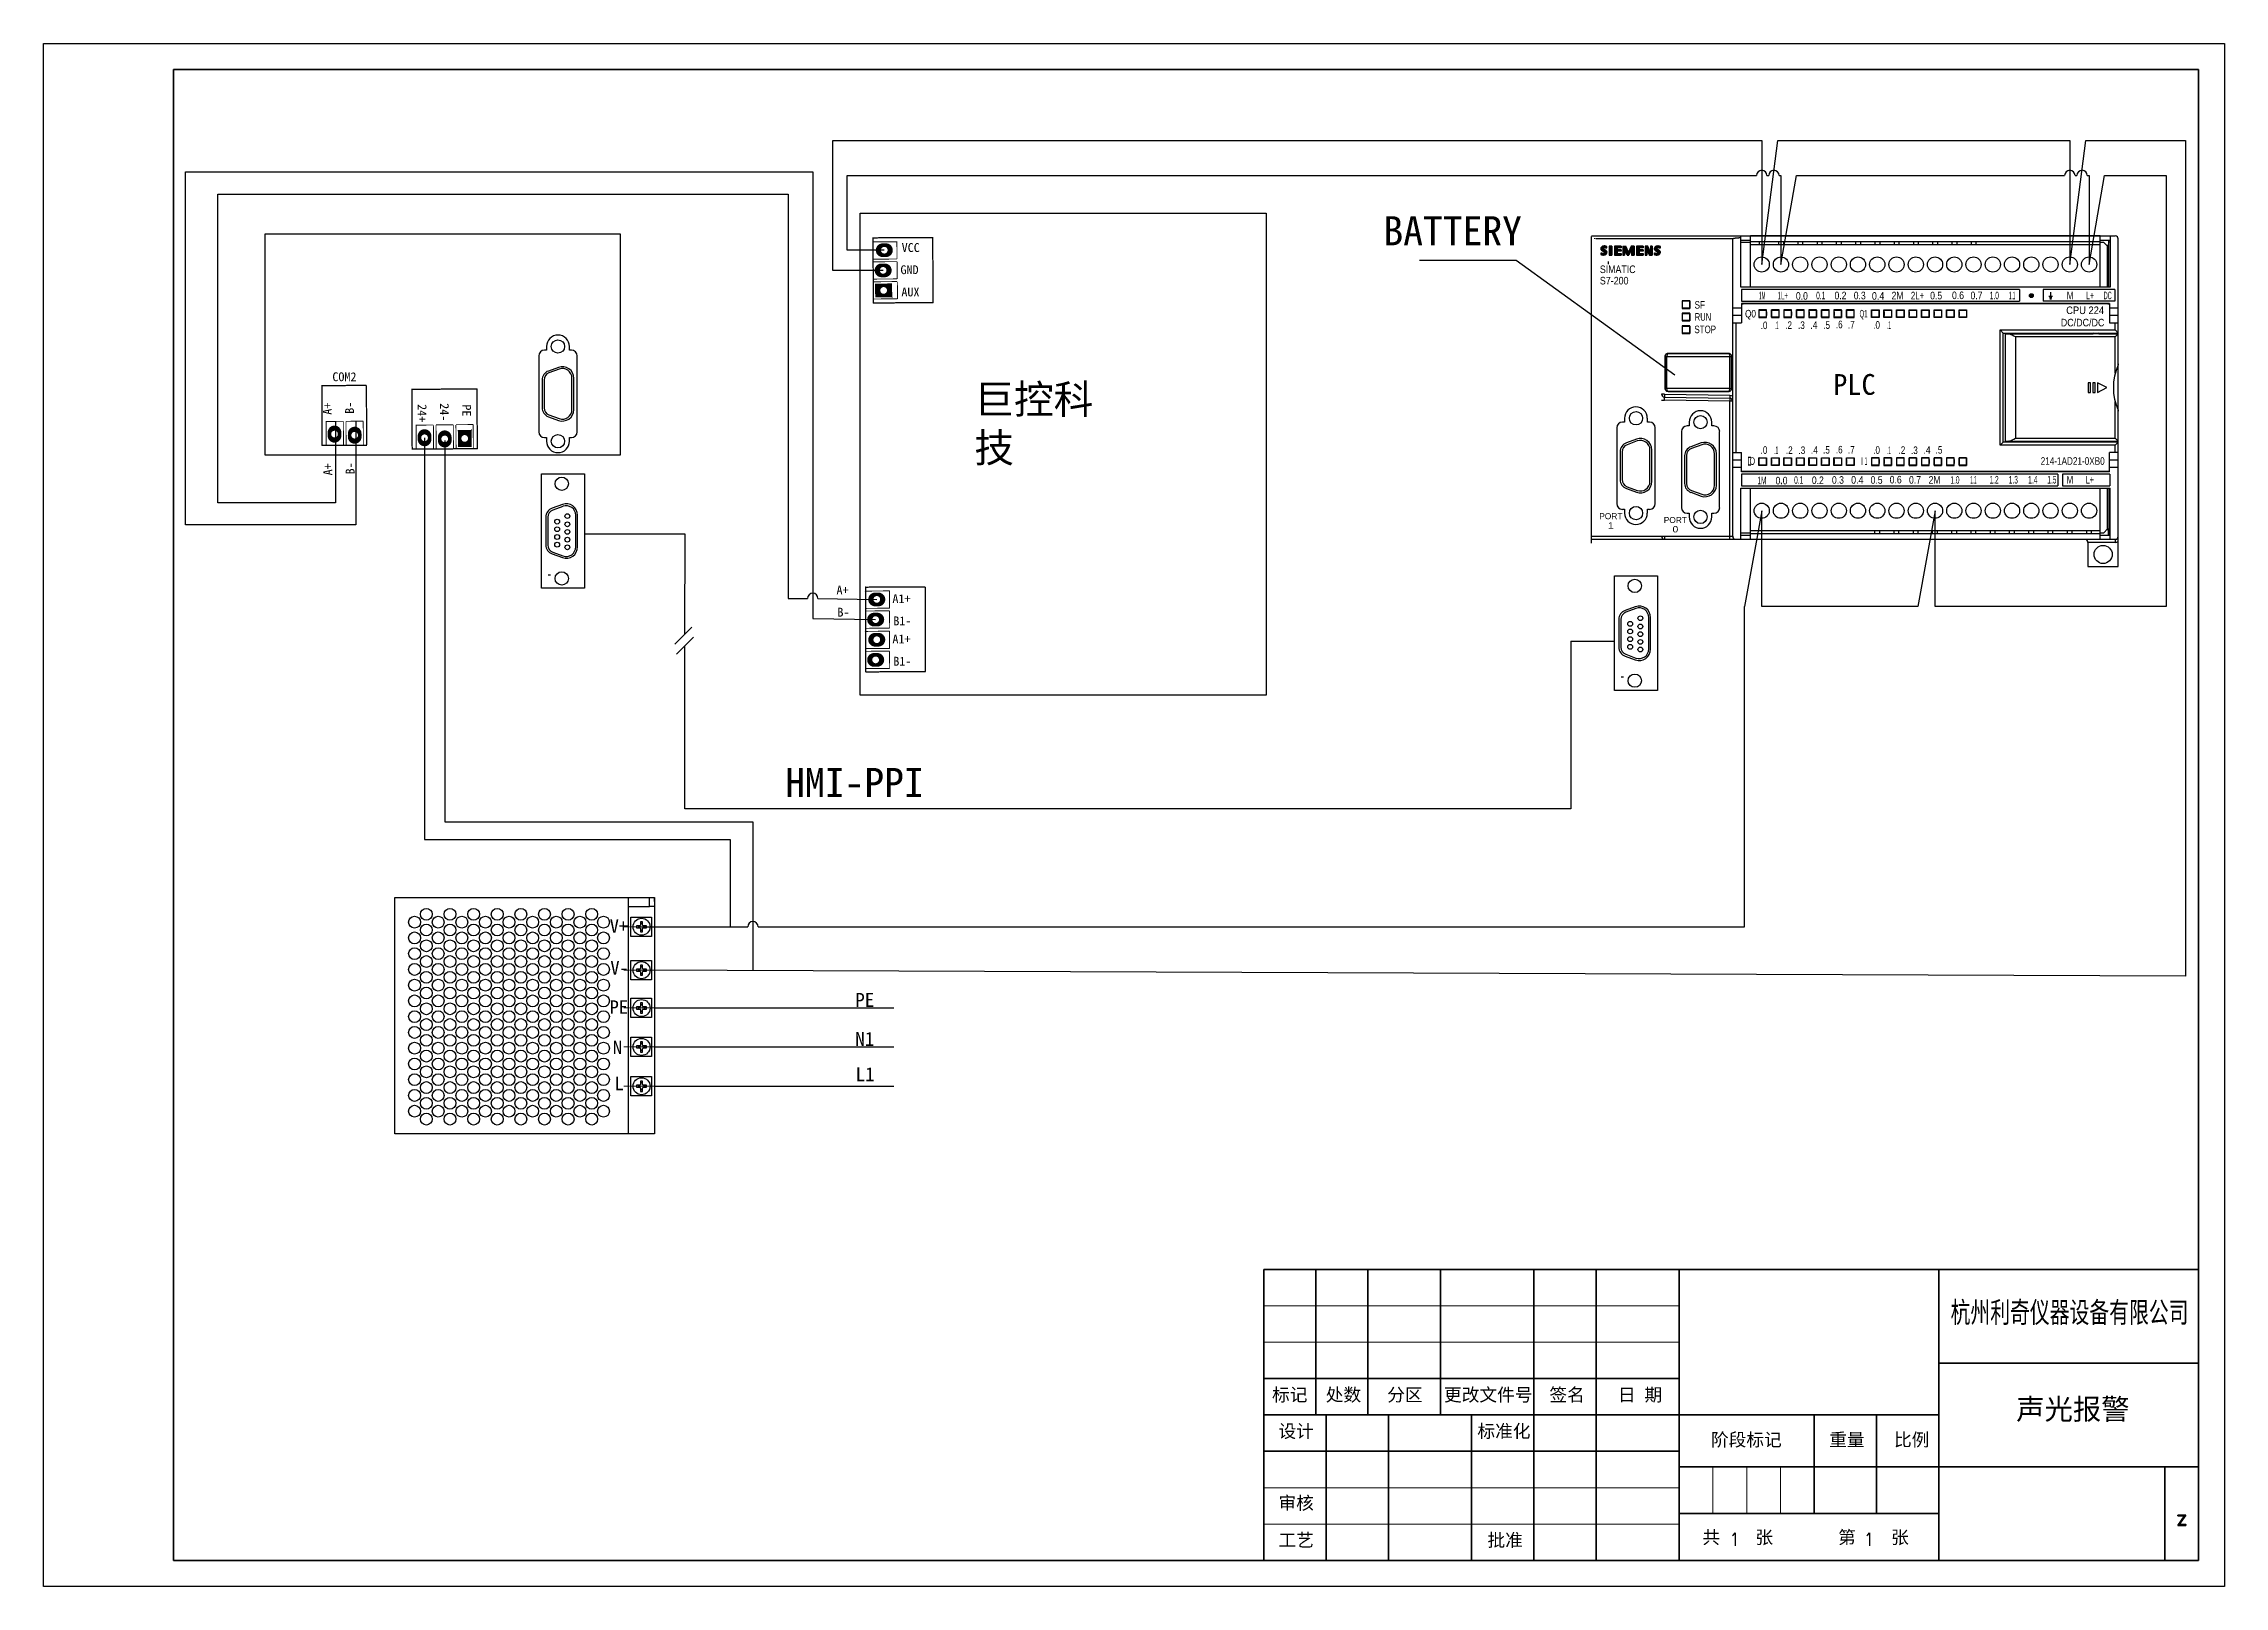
# Model space of a CAD drawing. Header units: millimetres. Extents: x 1815 to 2235, y 1515 to 1812.
import ezdxf
from ezdxf.enums import TextEntityAlignment as Align

# ---------------------------------------------------------------- set-up
doc = ezdxf.new("R2010")
doc.units = ezdxf.units.MM
doc.linetypes.add('CENTER', pattern=[0.6, 0.375, -0.075, 0.075, -0.075])
doc.linetypes.add('实线', pattern=[0])
for name, color, linetype, lineweight in [('AM_0', 7, 'Continuous', 50), ('尺寸 (ISO)', 5, '实线', 5), ('粗实线层', 7, 'Continuous', 35), ('细实线层', 250, '实线', 15)]:
    doc.layers.add(name, color=color, linetype=linetype, lineweight=lineweight)
for name, color, linetype in [('BOTTOMSOLDER', 6, 'Continuous'), ('MULTILAYER', 9, 'Continuous'), ('TOPOVERLAY', 2, 'Continuous'), ('TOPSOLDER', 216, 'Continuous')]:
    doc.layers.add(name, color=color, linetype=linetype)
doc.styles.get("Standard").update_dxf_attribs({"font": 'arial.ttf'})
doc.styles.add('技术要求', font='', dxfattribs={"height": 4})
doc.styles.get('技术要求').set_extended_font_data('FangSong_GB2312')

msp = doc.modelspace()

# ---------------------------------------------------------------- texts
at = {"color": 7, "linetype": 'ByBlock'}
for s, height, width, p, p2 in [('SIMATIC ', 1.46, 0.831077, (2114.53, 1768.01), (2121.88, 1768.01)), ('S7-200', 1.46, 0.839387, (2114.53, 1765.82), (2120.05, 1765.82)), ('1M', 1.46, 0.450879, (2145.17, 1762.95), (2146.44, 1762.95)), ('1L+', 1.46, 0.580239, (2148.76, 1762.94), (2150.77, 1762.94)), ('0.0', 1.46, 0.812621, (2152.28, 1762.88), (2154.59, 1762.88)), ('0.0', 1.46, 0.812621, (2152.28, 1762.88), (2154.59, 1762.88)), ('0.1', 1.46, 0.619523, (2156.19, 1762.97), (2157.94, 1762.97)), ('0.1', 1.46, 0.619523, (2156.19, 1762.97), (2157.94, 1762.97)), ('0.2', 1.46, 0.812621, (2159.72, 1762.96), (2162.02, 1762.96)), ('0.2', 1.46, 0.812621, (2159.72, 1762.96), (2162.02, 1762.96)), ('0.3', 1.46, 0.812621, (2163.43, 1762.96), (2165.73, 1762.96)), ('0.3', 1.46, 0.812621, (2163.43, 1762.96), (2165.73, 1762.96)), ('0.4', 1.46, 0.844804, (2166.92, 1762.88), (2169.32, 1762.88)), ('0.4', 1.46, 0.844804, (2166.92, 1762.88), (2169.32, 1762.88)), ('2M', 1.46, 0.805141, (2170.72, 1762.95), (2173.01, 1762.95)), ('2L+', 1.46, 0.738486, (2174.43, 1762.95), (2176.99, 1762.95)), ('0.5', 1.46, 0.812621, (2178.14, 1762.95), (2180.45, 1762.95)), ('0.6', 1.46, 0.812621, (2182.35, 1763), (2184.66, 1763)), ('0.7', 1.46, 0.812621, (2185.91, 1762.97), (2188.22, 1762.97)), ('1.0', 1.46, 0.619523, (2189.62, 1762.97), (2191.38, 1762.97)), ('1.1', 1.46, 0.426425, (2193.33, 1762.97), (2194.54, 1762.97)), ('M', 1.46, 0.751905, (2204.46, 1762.97), (2205.74, 1762.97)), ('L+', 1.46, 0.667077, (2208.17, 1762.97), (2209.72, 1762.97)), ('DC', 1.46, 0.52658, (2211.56, 1762.97), (2213.11, 1762.97)), ('SF', 1.46, 0.770252, (2132.77, 1761.16), (2134.77, 1761.16)), ('RUN', 1.46, 0.712432, (2132.81, 1758.84), (2135.96, 1758.84)), ('Q0', 1.46, 0.771367, (2142.49, 1759.46), (2144.59, 1759.46)), ('Q0', 1.46, 0.771367, (2142.49, 1759.46), (2144.59, 1759.46)), ('Q1', 1.46, 0.570141, (2164.54, 1759.46), (2166.09, 1759.46)), ('CPU 224', 1.46, 0.88207, (2204.34, 1760.12), (2211.64, 1760.12)), ('STOP', 1.46, 0.747657, (2132.74, 1756.44), (2136.9, 1756.44)), ('.0', 1.46, 0.764436, (2145.5, 1757.22), (2146.8, 1757.22)), ('.1', 1.46, 0.442568, (2148.21, 1757.23), (2148.96, 1757.23)), ('.2', 1.46, 0.764436, (2150.23, 1757.26), (2151.53, 1757.26)), ('.3', 1.46, 0.764436, (2152.7, 1757.25), (2154, 1757.25)), ('.4', 1.46, 0.81808, (2155.05, 1757.27), (2156.45, 1757.27)), ('.5', 1.46, 0.764436, (2157.55, 1757.27), (2158.85, 1757.27)), ('.6', 1.46, 0.764436, (2159.98, 1757.39), (2161.28, 1757.39)), ('.7', 1.46, 0.764436, (2162.31, 1757.34), (2163.61, 1757.34)), ('.0', 1.46, 0.764436, (2167.17, 1757.3), (2168.47, 1757.3)), ('.1', 1.46, 0.442568, (2169.81, 1757.27), (2170.56, 1757.27)), ('DC/DC/DC', 1.46, 0.84194, (2203.3, 1757.75), (2211.7, 1757.75)), ('.0', 1.46, 0.764436, (2145.49, 1733.21), (2146.79, 1733.21)), ('.1', 1.46, 0.442568, (2148.13, 1733.17), (2148.88, 1733.17)), ('.2', 1.46, 0.764436, (2150.37, 1733.2), (2151.67, 1733.2)), ('.3', 1.46, 0.764436, (2152.77, 1733.17), (2154.08, 1733.17)), ('.4', 1.46, 0.81808, (2155.16, 1733.22), (2156.55, 1733.22)), ('.5', 1.46, 0.764436, (2157.52, 1733.25), (2158.82, 1733.25)), ('.6', 1.46, 0.764436, (2159.98, 1733.29), (2161.28, 1733.29)), ('.7', 1.46, 0.764436, (2162.31, 1733.25), (2163.61, 1733.25)), ('.0', 1.46, 0.764436, (2167.17, 1733.21), (2168.47, 1733.21)), ('.1', 1.46, 0.442568, (2169.81, 1733.17), (2170.56, 1733.17)), ('.2', 1.46, 0.764436, (2172.05, 1733.2), (2173.35, 1733.2)), ('.3', 1.46, 0.764436, (2174.46, 1733.17), (2175.76, 1733.17)), ('.4', 1.46, 0.81808, (2176.84, 1733.22), (2178.23, 1733.22)), ('.5', 1.46, 0.764436, (2179.2, 1733.25), (2180.5, 1733.25)), ('IO', 1.46, 0.678076, (2142.97, 1731.09), (2144.43, 1731.09)), ('I', 1.46, 0.644112, (2164.83, 1731.09), (2165.2, 1731.09)), ('1', 1.46, 0.402217, (2165.56, 1731.09), (2166.02, 1731.09)), ('214-1AD21-0XB0', 1.4602, 0.770534, (2199.43, 1731.1), (2211.75, 1731.1)), ('1M', 1.46, 0.611907, (2144.86, 1727.36), (2146.6, 1727.36)), ('0.0', 1.46, 0.812621, (2148.36, 1727.33), (2150.67, 1727.33)), ('0.1', 1.46, 0.619523, (2151.95, 1727.44), (2153.7, 1727.44)), ('0.2', 1.46, 0.812621, (2155.36, 1727.4), (2157.66, 1727.4)), ('0.3', 1.46, 0.812621, (2159.23, 1727.45), (2161.53, 1727.45)), ('0.4', 1.46, 0.844804, (2162.92, 1727.47), (2165.32, 1727.47)), ('0.5', 1.46, 0.812621, (2166.68, 1727.45), (2168.98, 1727.45)), ('0.6', 1.46, 0.812621, (2170.35, 1727.51), (2172.66, 1727.51)), ('0.7', 1.46, 0.812621, (2174.07, 1727.47), (2176.38, 1727.47)), ('2M', 1.46, 0.805141, (2177.85, 1727.47), (2180.13, 1727.47)), ('1.0', 1.46, 0.619523, (2182.04, 1727.45), (2183.79, 1727.45)), ('1.1', 1.46, 0.426425, (2185.87, 1727.5), (2187.08, 1727.5)), ('1.2', 1.46, 0.619523, (2189.58, 1727.5), (2191.33, 1727.5)), ('1.3', 1.46, 0.619523, (2193.29, 1727.5), (2195.04, 1727.5)), ('1.4', 1.46, 0.651706, (2197, 1727.5), (2198.84, 1727.5)), ('1.5', 1.46, 0.619523, (2200.7, 1727.5), (2202.46, 1727.5)), ('M', 1.46, 0.751905, (2204.41, 1727.5), (2205.69, 1727.5)), ('L+', 1.46, 0.667077, (2208.12, 1727.5), (2209.67, 1727.5)), ('PORT', 1.168, 0.987813, (2114.41, 1720.63), (2118.88, 1720.63)), ('1', 1.22, 1.179836, (2116.09, 1718.81), (2117.2, 1718.81)), ('PORT', 1.168, 0.987813, (2126.83, 1719.89), (2131.31, 1719.89)), ('0', 1.22, 1.179836, (2128.52, 1718.08), (2129.63, 1718.08))]:
    msp.add_text(s, height=height, dxfattribs=dict(at, width=width)).set_placement(p, p2, align=Align.FIT)
at = {"lineweight": 30, "attachment_point": 1}
for s, width, insert, char_height in [('{\\fSimSun|b0|i0|c134|p2;BATTERY}', 23.0997, (2072.85, 1778.96), 5.6), ('{\\fSimSun|b0|i0|c134|p2;巨控科技}', 23.0997, (1994.06, 1746.52), 5.6), ('{\\fSimSun|b0|i0|c134|p2;PLC}', 23.0997, (2159.47, 1748.57), 4), ('{\\fSimSun|b0|i0|c134|p2;HMI-PPI}', 23.0997, (1957.63, 1672.75), 5.6), ('{\\fSimSun|b0|i0|c134|p2;V+}', 11.1007, (1923.84, 1643.6), 2.592), ('{\\fSimSun|b0|i0|c134|p2;V-}', 11.1007, (1923.96, 1635.55), 2.592), ('{\\fSimSun|b0|i0|c134|p2;PE}', 11.1007, (1923.83, 1628), 2.592), ('{\\fSimSun|b0|i0|c134|p2;N}', 11.1007, (1924.45, 1620.25), 2.592), ('{\\fSimSun|b0|i0|c134|p2;L}', 11.1007, (1924.77, 1613.29), 2.592)]:
    msp.add_mtext_dynamic_manual_height_columns(s, width=width, gutter_width=1, heights=[0], dxfattribs=dict(at, insert=insert, char_height=char_height))
at = {"color": 0, "lineweight": 30, "char_height": 1.7069, "width": 3.0523, "attachment_point": 1}
for s, insert in [('{\\fSimSun|b0|i0|c134|p2;VCC}', (1980.06, 1773.78)), ('{\\fSimSun|b0|i0|c134|p2;GND}', (1979.83, 1769.51)), ('{\\fSimSun|b0|i0|c134|p2;AUX}', (1980.01, 1765.23)), ('{\\fSimSun|b0|i0|c134|p2;COM2}', (1870.42, 1748.9)), ('{\\fSimSun|b0|i0|c134|p2;A+}', (1967.51, 1707.86)), ('{\\fSimSun|b0|i0|c134|p2;A1+}', (1978.28, 1706.18)), ('{\\fSimSun|b0|i0|c134|p2;B-}', (1967.69, 1703.58)), ('{\\fSimSun|b0|i0|c134|p2;B1-}', (1978.46, 1701.9)), ('{\\fSimSun|b0|i0|c134|p2;A1+}', (1978.28, 1698.42)), ('{\\fSimSun|b0|i0|c134|p2;B1-}', (1978.46, 1694.14))]:
    msp.add_mtext(s, dxfattribs=dict(at, insert=insert))
for s, insert, rotation in [('{\\fSimSun|b0|i0|c134|p2;A+}', (1868.59, 1740.74), 90), ('{\\fSimSun|b0|i0|c134|p2;B-}', (1872.88, 1740.92), 90), ('{\\fSimSun|b0|i0|c134|p2;24+}', (1888.58, 1742.78), 270), ('{\\fSimSun|b0|i0|c134|p2;24-}', (1892.87, 1742.96), 270), ('{\\fSimSun|b0|i0|c134|p2;PE}', (1897.14, 1742.73), 270), ('{\\fSimSun|b0|i0|c134|p2;A+}', (1868.7, 1729.07), 90), ('{\\fSimSun|b0|i0|c134|p2;B-}', (1872.98, 1729.25), 90)]:
    msp.add_mtext(s, dxfattribs=dict(at, insert=insert, rotation=rotation))
at = {"char_height": 2.7, "attachment_point": 1}
for s, insert in [('{\\fSimSun|b0|i0|c134|p2;PE}', (1971.12, 1629.42)), ('{\\fSimSun|b0|i0|c134|p2;N1}', (1971.12, 1621.93)), ('{\\fSimSun|b0|i0|c134|p2;L1}', (1971.18, 1615.13))]:
    msp.add_mtext_dynamic_manual_height_columns(s, width=11.1007, gutter_width=1, heights=[0], dxfattribs=dict(at, insert=insert))
at = {"attachment_point": 1}
for s, insert, char_height, width in [('{\\fSimSun|b0|i0|c134|p54;  声光报警}', (2189.28, 1551.29), 4, 40.0694), ('{\\Fromand.shx|c0;z}', (2225.48, 1529.92), 3, 6.5), ('{\\Fromand|c134;1}', (2139.44, 1525.46), 2.5, 93.5), ('{\\Fromand|c134;1}', (2165.29, 1525.46), 2.5, 93.5)]:
    msp.add_mtext(s, dxfattribs=dict(at, insert=insert, char_height=char_height, width=width))

# ---------------------------------------------------------------- blocks, each defined once
blk = doc.blocks.new('标题')
at = {"layer": '粗实线层'}
for p, q in [((0, 56), (-180, 56)), ((-180, 0), (-180, 56)), ((-170, 56), (-170, 28)), ((-160, 28), (-160, 56)), ((-146, 56), (-146, 28)), ((-128, 28), (-128, 56)), ((-116, 56), (-116, 28)), ((-100, 0), (-100, 56)), ((-50, 56), (-50, 0)), ((0, 0), (0, 56)), ((0, 38), (-50, 38)), ((-180, 35), (-100, 35)), ((-180, 28), (-100, 28)), ((-168, 0), (-168, 28)), ((-156, 0), (-156, 28)), ((-140, 0), (-140, 28)), ((-128, 0), (-128, 28)), ((-116, 0), (-116, 28)), ((-100, 28), (-50, 28)), ((-74, 28), (-74, 9)), ((-62, 28), (-62, 9)), ((-100, 21), (-180, 21)), ((0, 18), (-100, 18)), ((-6.5, 0), (-6.5, 18)), ((-50, 9), (-100, 9)), ((0, 0), (-180, 0))]:
    blk.add_line(p, q, dxfattribs=at)
at = {"layer": '细实线层'}
for p, q in [((-180, 49), (-100, 49)), ((-100, 42), (-180, 42)), ((-93.5, 18), (-93.5, 9)), ((-87, 9), (-87, 18)), ((-80.5, 18), (-80.5, 9)), ((-180, 14), (-100, 14)), ((-180, 7), (-100, 7))]:
    blk.add_line(p, q, dxfattribs=at)
at = {"color": 3, "lineweight": 0, "style": '技术要求'}
for tag, height, p in [('材料', 4, (-75.98, 42.39)), ('零件名称', 4, (-25.78, 27.51)), ('设计', 2.5, (-162.08, 24.42)), ('日期', 2.5, (-148.02, 24.42))]:
    blk.add_attdef(tag, text='', height=height, dxfattribs=at).set_placement(p, align=Align.MIDDLE_CENTER)
at = {"color": 3, "lineweight": 0}
for tag, height, p in [('S', 2.5, (-96.88, 13.15)), ('A', 2.5, (-90.31, 13.15)), ('B', 2.5, (-83.7, 13.15)), ('LQ**', 3, (-28.11, 8.63)), ('Z', 4, (-3.19, 8.52)), ('2', 2.5, (-89.01, 3.98)), ('1', 2.5, (-62.91, 3.98))]:
    blk.add_attdef(tag, text='', height=height, dxfattribs=at).set_placement(p, align=Align.MIDDLE_CENTER)
at = {"layer": '细实线层', "attachment_point": 1, "style": '技术要求'}
for s, insert, char_height, width in [('{\\fSimSun|b0|i0|c134|p2;\\W0.7;杭州利奇仪器设备有限公司}', (-47.74, 49.77), 4, 85.9894), ('分区', (-156.24, 33.14), 2.5, 147.7909), ('阶段标记', (-93.89, 24.49), 2.5, 33.7544), ('重量', (-71.11, 24.49), 2.5, 33.7544), ('比例', (-58.63, 24.49), 2.5, 33.7544), ('共    张', (-95.54, 5.71), 2.5, 33.7544), ('第    张', (-69.4, 5.71), 2.5, 33.7544)]:
    blk.add_mtext(s, dxfattribs=dict(at, insert=insert, char_height=char_height, width=width))
at = {"layer": '细实线层', "char_height": 2.5, "width": 147.7909, "attachment_point": 1}
for s, insert in [('{\\fFangSong_GB2312|b0|i0|c134|p49;标记}', (-178.42, 33.14)), ('{\\fFangSong_GB2312|b0|i0|c134|p49;处数}', (-168.08, 33.14)), ('{\\fFangSong_GB2312|b0|i0|c134|p49;更改文件号}', (-145.3, 33.14)), ('{\\fFangSong_GB2312|b0|i0|c134|p49;签名}', (-125, 33.14)), ('{\\fFangSong_GB2312|b0|i0|c134|p49;日 期}', (-111.8, 33.14)), ('{\\fFangSong_GB2312|b0|i0|c134|p49;设计}', (-177.18, 26.13)), ('{\\fFangSong_GB2312|b0|i0|c134|p49;标准化}', (-138.87, 26.13)), ('{\\fFangSong_GB2312|b0|i0|c134|p49;审核}', (-177.18, 12.31)), ('{\\fFangSong_GB2312|b0|i0|c134|p49;工艺}', (-177.18, 5.16)), ('{\\fFangSong_GB2312|b0|i0|c134|p49;批准}', (-136.92, 5.16))]:
    blk.add_mtext(s, dxfattribs=dict(at, insert=insert))
at = {"layer": '细实线层'}
blk.add_attdef('GEN-TITLE-SCA{12.7}', text='', height=2.5, dxfattribs=at).set_placement((-56, 13.32), align=Align.MIDDLE_CENTER)
blk = doc.blocks.new('GBA3')
at = {"layer": 'Defpoints'}
for p, q in [((0, 297), (420, 297)), ((0, 0), (0, 297)), ((420, 297), (420, 0)), ((420, 0), (0, 0))]:
    blk.add_line(p, q, dxfattribs=at)
at = {"layer": '粗实线层'}
for p, q in [((25, 292), (415, 292)), ((25, 5), (25, 292)), ((415, 292), (415, 5)), ((415, 5), (25, 5))]:
    blk.add_line(p, q, dxfattribs=at)

# ---------------------------------------------------------------- linework, layer by layer
for p, q in [((1966.81, 1768.53), (1966.81, 1793.55)), ((1966.81, 1793.55), (2145.7, 1793.55)), ((2145.7, 1793.55), (2145.7, 1769.66)), ((2145.7, 1769.66), (2148.79, 1793.55)), ((2148.79, 1793.55), (2205.04, 1793.55)), ((2205.04, 1793.55), (2205.04, 1769.66)), ((2205.04, 1769.66), (2208.13, 1793.55)), ((2208.13, 1793.55), (2227.35, 1793.55)), ((2227.35, 1793.55), (2227.35, 1632.64)), ((1842.12, 1719.57), (1842.12, 1787.47)), ((1842.12, 1787.47), (1962.93, 1787.47)), ((1962.93, 1787.47), (1962.93, 1701.49)), ((1976.49, 1768.53), (1966.81, 1768.53)), ((2098.4, 1770.44), (2079.8, 1770.44)), ((2128.97, 1748.35), (2098.4, 1770.44)), ((1874.93, 1739.48), (1874.93, 1719.57)), ((1892.06, 1735.77), (1892.06, 1662.39)), ((1874.93, 1719.57), (1842.12, 1719.57)), ((1938.36, 1717.75), (1918.99, 1717.75)), ((1938.32, 1698.53), (1938.36, 1717.75)), ((2208.53, 1711.5), (2214.37, 1711.5)), ((1962.93, 1701.49), (1975.05, 1701.3)), ((1939.67, 1699.86), (1936.36, 1696.58)), ((1939.98, 1697.91), (1936.67, 1694.63)), ((2108.95, 1697.14), (2108.93, 1664.87)), ((2108.95, 1697.14), (2117.33, 1697.14)), ((1938.32, 1664.87), (1938.32, 1696.27)), ((2108.93, 1664.87), (1938.32, 1664.87)), ((1892.06, 1662.39), (1951.41, 1662.39)), ((1951.41, 1662.39), (1951.41, 1633.72)), ((2227.35, 1632.64), (1929.97, 1633.81))]:
    msp.add_line(p, q)
at = {"color": 1}
for p, q in [((1969.57, 1772.41), (1969.57, 1786.79)), ((1969.57, 1786.79), (2144.7, 1786.79)), ((2146.7, 1786.79), (2147.05, 1786.79)), ((2146.7, 1786.79), (2147.05, 1786.79)), ((2149.05, 1786.79), (2149.41, 1786.79)), ((2149.05, 1786.79), (2149.41, 1786.79)), ((2149.41, 1786.79), (2149.41, 1769.66)), ((2149.41, 1769.66), (2152.39, 1786.79)), ((2152.39, 1786.79), (2204.04, 1786.79)), ((2206.04, 1786.79), (2206.4, 1786.79)), ((2206.04, 1786.79), (2206.4, 1786.79)), ((2208.4, 1786.79), (2208.75, 1786.79)), ((2208.4, 1786.79), (2208.75, 1786.79)), ((2208.75, 1786.79), (2208.75, 1769.66)), ((2208.75, 1769.66), (2211.73, 1786.79)), ((2211.73, 1786.79), (2223.59, 1786.79)), ((2223.59, 1786.79), (2223.59, 1703.79)), ((1848.34, 1723.78), (1848.34, 1783.18)), ((1848.34, 1783.18), (1958.22, 1783.18)), ((1958.22, 1783.18), (1958.22, 1705.38)), ((1976.71, 1772.41), (1969.57, 1772.41)), ((1871.05, 1739.46), (1871.05, 1723.78)), ((1888.17, 1736.3), (1888.17, 1658.95)), ((1871.05, 1723.78), (1848.34, 1723.78)), ((2145.7, 1722.26), (2142.38, 1703.79)), ((2145.7, 1703.79), (2145.7, 1722.26)), ((2179.08, 1722.26), (2175.76, 1703.79)), ((2179.08, 1703.79), (2179.08, 1722.26)), ((1958.22, 1705.38), (1961.93, 1705.38)), ((1963.93, 1705.38), (1975.27, 1705.18)), ((2142.38, 1642.17), (2142.38, 1703.79)), ((2175.76, 1703.79), (2145.7, 1703.79)), ((2223.59, 1703.79), (2179.08, 1703.79)), ((1888.17, 1658.95), (1947.06, 1658.95)), ((1947.06, 1658.95), (1947.06, 1642.17)), ((1929.95, 1642.17), (1950.41, 1642.17)), ((1952.41, 1642.17), (2142.38, 1642.17))]:
    msp.add_line(p, q, dxfattribs=at)
at = {"color": 7}
for p, q in [((2112.9, 1775.16), (2213.78, 1775.16)), ((2112.9, 1716.01), (2112.9, 1775.06)), ((2113.53, 1774.58), (2113.53, 1774.76)), ((2140.12, 1774.58), (2113.73, 1774.58)), ((2114.71, 1772.75), (2114.7, 1772.63)), ((2114.7, 1772.74), (2115.17, 1772.74)), ((2114.7, 1772.7), (2115.22, 1772.7)), ((2114.7, 1772.66), (2115.27, 1772.66)), ((2114.7, 1772.63), (2114.74, 1772.52)), ((2114.74, 1772.87), (2114.71, 1772.75)), ((2114.71, 1772.61), (2115.33, 1772.61)), ((2114.72, 1772.79), (2115.16, 1772.79)), ((2114.72, 1772.57), (2115.39, 1772.57)), ((2114.73, 1772.83), (2115.16, 1772.83)), ((2114.83, 1773), (2114.74, 1772.87)), ((2114.74, 1772.87), (2115.19, 1772.87)), ((2114.74, 1772.53), (2115.46, 1772.53)), ((2114.74, 1772.52), (2114.84, 1772.41)), ((2114.77, 1772.92), (2115.36, 1772.92)), ((2114.77, 1772.48), (2115.53, 1772.48)), ((2114.8, 1772.96), (2115.89, 1772.96)), ((2114.81, 1772.44), (2115.59, 1772.44)), ((2114.95, 1773.11), (2114.83, 1773)), ((2114.83, 1773), (2115.89, 1773)), ((2114.84, 1772.41), (2114.89, 1772.36)), ((2114.87, 1773.04), (2115.89, 1773.04)), ((2114.92, 1773.09), (2115.89, 1773.09)), ((2115.05, 1773.17), (2114.95, 1773.11)), ((2114.99, 1773.13), (2115.89, 1773.13)), ((2115.17, 1773.2), (2115.05, 1773.17)), ((2115.08, 1773.17), (2115.78, 1773.17)), ((2115.15, 1772.81), (2115.17, 1772.86)), ((2115.17, 1772.75), (2115.15, 1772.81)), ((2115.39, 1773.23), (2115.17, 1773.2)), ((2115.17, 1772.86), (2115.28, 1772.9)), ((2115.27, 1772.65), (2115.17, 1772.75)), ((2115.27, 1772.65), (2115.72, 1772.36)), ((2115.28, 1772.9), (2115.39, 1772.92)), ((2115.31, 1773.22), (2115.56, 1773.22)), ((2115.49, 1773.23), (2115.39, 1773.23)), ((2115.39, 1772.92), (2115.5, 1772.92)), ((2115.7, 1773.19), (2115.49, 1773.23)), ((2115.5, 1772.92), (2115.61, 1772.9)), ((2115.53, 1772.92), (2115.89, 1772.92)), ((2115.61, 1772.9), (2115.72, 1772.88)), ((2115.89, 1773.15), (2115.7, 1773.19)), ((2115.72, 1772.88), (2115.84, 1772.85)), ((2115.75, 1772.87), (2115.89, 1772.87)), ((2115.84, 1772.85), (2115.89, 1772.84)), ((2115.89, 1772.84), (2115.89, 1773.15)), ((2116.32, 1773.22), (2116.32, 1771.49)), ((2116.32, 1773.22), (2116.82, 1773.22)), ((2116.82, 1773.22), (2116.32, 1773.22)), ((2116.32, 1773.17), (2116.82, 1773.17)), ((2116.32, 1773.13), (2116.82, 1773.13)), ((2116.32, 1773.09), (2116.82, 1773.09)), ((2116.32, 1773.04), (2116.82, 1773.04)), ((2116.32, 1773), (2116.82, 1773)), ((2116.32, 1772.96), (2116.82, 1772.96)), ((2116.32, 1772.92), (2116.82, 1772.92)), ((2116.32, 1772.87), (2116.82, 1772.87)), ((2116.32, 1772.83), (2116.82, 1772.83)), ((2116.32, 1772.79), (2116.82, 1772.79)), ((2116.32, 1772.74), (2116.82, 1772.74)), ((2116.32, 1772.7), (2116.82, 1772.7)), ((2116.32, 1772.66), (2116.82, 1772.66)), ((2116.32, 1772.61), (2116.82, 1772.61)), ((2116.32, 1772.57), (2116.82, 1772.57)), ((2116.32, 1772.53), (2116.82, 1772.53)), ((2116.32, 1772.48), (2116.82, 1772.48)), ((2116.32, 1772.44), (2116.82, 1772.44)), ((2116.82, 1773.22), (2116.82, 1771.49)), ((2117.32, 1773.22), (2117.32, 1771.49)), ((2117.32, 1773.22), (2118.62, 1773.22)), ((2118.62, 1773.22), (2117.32, 1773.22)), ((2117.32, 1773.17), (2118.62, 1773.17)), ((2117.32, 1773.13), (2118.62, 1773.13)), ((2117.32, 1773.09), (2118.62, 1773.09)), ((2117.32, 1773.04), (2118.62, 1773.04)), ((2117.32, 1773), (2118.62, 1773)), ((2117.32, 1772.96), (2118.62, 1772.96)), ((2117.32, 1772.92), (2118.62, 1772.92)), ((2117.32, 1772.87), (2117.83, 1772.87)), ((2117.32, 1772.83), (2117.83, 1772.83)), ((2117.32, 1772.79), (2117.83, 1772.79)), ((2117.32, 1772.74), (2117.83, 1772.74)), ((2117.32, 1772.7), (2117.83, 1772.7)), ((2117.32, 1772.66), (2117.83, 1772.66)), ((2117.32, 1772.61), (2117.83, 1772.61)), ((2117.32, 1772.57), (2117.83, 1772.57)), ((2117.32, 1772.53), (2117.83, 1772.53)), ((2117.32, 1772.48), (2118.62, 1772.48)), ((2117.32, 1772.44), (2118.62, 1772.44)), ((2117.83, 1772.9), (2117.83, 1772.5)), ((2118.62, 1772.9), (2117.83, 1772.9)), ((2118.62, 1772.5), (2117.83, 1772.5)), ((2118.62, 1773.22), (2118.62, 1772.9)), ((2118.62, 1772.5), (2118.62, 1772.23)), ((2118.98, 1773.22), (2118.98, 1771.49)), ((2118.98, 1773.22), (2119.51, 1773.22)), ((2118.98, 1773.22), (2119.51, 1773.22)), ((2118.98, 1773.17), (2119.53, 1773.17)), ((2118.98, 1773.13), (2119.55, 1773.13)), ((2118.98, 1773.09), (2119.57, 1773.09)), ((2118.98, 1773.04), (2119.59, 1773.04)), ((2118.98, 1773), (2119.61, 1773)), ((2118.98, 1772.96), (2119.63, 1772.96)), ((2118.98, 1772.92), (2119.64, 1772.92)), ((2118.98, 1772.87), (2119.66, 1772.87)), ((2118.98, 1772.83), (2119.68, 1772.83)), ((2118.98, 1772.79), (2119.7, 1772.79)), ((2118.98, 1772.74), (2119.72, 1772.74)), ((2118.98, 1772.7), (2119.74, 1772.7)), ((2118.98, 1772.66), (2119.76, 1772.66)), ((2118.98, 1772.61), (2119.29, 1772.61)), ((2118.98, 1772.57), (2119.29, 1772.57)), ((2118.98, 1772.53), (2119.29, 1772.53)), ((2118.98, 1772.48), (2119.29, 1772.48)), ((2118.98, 1772.44), (2119.29, 1772.44)), ((2119.29, 1772.64), (2119.29, 1771.49)), ((2119.79, 1771.49), (2119.29, 1772.64)), ((2119.31, 1772.61), (2119.78, 1772.61)), ((2119.32, 1772.57), (2119.79, 1772.57)), ((2119.34, 1772.53), (2119.81, 1772.53)), ((2119.36, 1772.48), (2119.83, 1772.48)), ((2119.38, 1772.44), (2119.85, 1772.44)), ((2120.03, 1772.04), (2119.51, 1773.22)), ((2120.58, 1773.22), (2120.03, 1772.04)), ((2120.63, 1772.64), (2120.08, 1771.49)), ((2120.21, 1772.44), (2120.53, 1772.44)), ((2120.23, 1772.48), (2120.55, 1772.48)), ((2120.25, 1772.53), (2120.57, 1772.53)), ((2120.27, 1772.57), (2120.59, 1772.57)), ((2120.3, 1772.61), (2120.61, 1772.61)), ((2120.32, 1772.66), (2121.13, 1772.66)), ((2120.34, 1772.7), (2121.13, 1772.7)), ((2120.36, 1772.74), (2121.13, 1772.74)), ((2120.38, 1772.79), (2121.13, 1772.79)), ((2120.4, 1772.83), (2121.13, 1772.83)), ((2120.42, 1772.87), (2121.13, 1772.87)), ((2120.44, 1772.92), (2121.13, 1772.92)), ((2120.46, 1772.96), (2121.13, 1772.96)), ((2120.48, 1773), (2121.13, 1773)), ((2120.5, 1773.04), (2121.13, 1773.04)), ((2120.52, 1773.09), (2121.13, 1773.09)), ((2120.54, 1773.13), (2121.13, 1773.13)), ((2120.56, 1773.17), (2121.13, 1773.17)), ((2120.58, 1773.22), (2121.13, 1773.22)), ((2121.13, 1773.22), (2120.58, 1773.22)), ((2120.63, 1772.64), (2120.63, 1771.49)), ((2120.63, 1772.61), (2121.13, 1772.61)), ((2120.63, 1772.57), (2121.13, 1772.57)), ((2120.63, 1772.53), (2121.13, 1772.53)), ((2120.63, 1772.48), (2121.13, 1772.48)), ((2120.63, 1772.44), (2121.13, 1772.44)), ((2121.13, 1773.22), (2121.13, 1771.49)), ((2121.56, 1773.22), (2121.56, 1771.49)), ((2121.56, 1773.22), (2122.86, 1773.22)), ((2122.86, 1773.22), (2121.56, 1773.22)), ((2121.56, 1773.17), (2122.86, 1773.17)), ((2121.56, 1773.13), (2122.86, 1773.13)), ((2121.56, 1773.09), (2122.86, 1773.09)), ((2121.56, 1773.04), (2122.86, 1773.04)), ((2121.56, 1773), (2122.86, 1773)), ((2121.56, 1772.96), (2122.86, 1772.96)), ((2121.56, 1772.92), (2122.86, 1772.92)), ((2121.56, 1772.87), (2122.07, 1772.87)), ((2121.56, 1772.83), (2122.07, 1772.83)), ((2121.56, 1772.79), (2122.07, 1772.79)), ((2121.56, 1772.74), (2122.07, 1772.74)), ((2121.56, 1772.7), (2122.07, 1772.7)), ((2121.56, 1772.66), (2122.07, 1772.66)), ((2121.56, 1772.61), (2122.07, 1772.61)), ((2121.56, 1772.57), (2122.07, 1772.57)), ((2121.56, 1772.53), (2122.07, 1772.53)), ((2121.56, 1772.48), (2122.86, 1772.48)), ((2121.56, 1772.44), (2122.86, 1772.44)), ((2122.07, 1772.9), (2122.07, 1772.5)), ((2122.86, 1772.9), (2122.07, 1772.9)), ((2122.86, 1772.5), (2122.07, 1772.5)), ((2122.86, 1773.22), (2122.86, 1772.9)), ((2122.86, 1772.5), (2122.86, 1772.23)), ((2123.24, 1773.22), (2123.24, 1771.49)), ((2123.24, 1773.22), (2123.78, 1773.22)), ((2123.78, 1773.22), (2123.24, 1773.22)), ((2123.24, 1773.17), (2123.8, 1773.17)), ((2123.24, 1773.13), (2123.82, 1773.13)), ((2123.24, 1773.09), (2123.84, 1773.09)), ((2123.24, 1773.04), (2123.86, 1773.04)), ((2123.24, 1773), (2123.88, 1773)), ((2123.24, 1772.96), (2123.89, 1772.96)), ((2123.24, 1772.92), (2123.91, 1772.92)), ((2123.24, 1772.87), (2123.93, 1772.87)), ((2123.24, 1772.83), (2123.95, 1772.83)), ((2123.24, 1772.79), (2123.97, 1772.79)), ((2123.24, 1772.74), (2123.99, 1772.74)), ((2123.24, 1772.7), (2124.01, 1772.7)), ((2123.24, 1772.66), (2124.03, 1772.66)), ((2123.24, 1772.61), (2123.56, 1772.61)), ((2123.24, 1772.57), (2123.56, 1772.57)), ((2123.24, 1772.53), (2123.56, 1772.53)), ((2123.24, 1772.48), (2123.56, 1772.48)), ((2123.24, 1772.44), (2123.56, 1772.44)), ((2123.56, 1772.64), (2123.56, 1771.49)), ((2124.06, 1771.49), (2123.56, 1772.64)), ((2123.57, 1772.61), (2124.04, 1772.61)), ((2123.59, 1772.57), (2124.06, 1772.57)), ((2123.61, 1772.53), (2124.08, 1772.53)), ((2123.63, 1772.48), (2124.1, 1772.48)), ((2123.65, 1772.44), (2124.12, 1772.44)), ((2124.3, 1772.04), (2123.78, 1773.22)), ((2124.3, 1773.22), (2124.3, 1772.04)), ((2124.3, 1773.22), (2124.61, 1773.22)), ((2124.61, 1773.22), (2124.3, 1773.22)), ((2124.3, 1773.17), (2124.61, 1773.17)), ((2124.3, 1773.13), (2124.61, 1773.13)), ((2124.3, 1773.09), (2124.61, 1773.09)), ((2124.3, 1773.04), (2124.61, 1773.04)), ((2124.3, 1773), (2124.61, 1773)), ((2124.3, 1772.96), (2124.61, 1772.96)), ((2124.3, 1772.92), (2124.61, 1772.92)), ((2124.3, 1772.87), (2124.61, 1772.87)), ((2124.3, 1772.83), (2124.61, 1772.83)), ((2124.3, 1772.79), (2124.61, 1772.79)), ((2124.3, 1772.74), (2124.61, 1772.74)), ((2124.3, 1772.7), (2124.61, 1772.7)), ((2124.3, 1772.66), (2124.61, 1772.66)), ((2124.3, 1772.61), (2124.61, 1772.61)), ((2124.3, 1772.57), (2124.61, 1772.57)), ((2124.3, 1772.53), (2124.61, 1772.53)), ((2124.3, 1772.48), (2124.61, 1772.48)), ((2124.3, 1772.44), (2124.61, 1772.44)), ((2124.61, 1773.22), (2124.61, 1771.49)), ((2125, 1772.75), (2124.99, 1772.63)), ((2124.99, 1772.66), (2125.56, 1772.66)), ((2124.99, 1772.63), (2125.03, 1772.52)), ((2125.03, 1772.87), (2125, 1772.75)), ((2125, 1772.74), (2125.46, 1772.74)), ((2125, 1772.7), (2125.51, 1772.7)), ((2125, 1772.61), (2125.62, 1772.61)), ((2125.01, 1772.79), (2125.45, 1772.79)), ((2125.02, 1772.83), (2125.45, 1772.83)), ((2125.02, 1772.57), (2125.69, 1772.57)), ((2125.12, 1773), (2125.03, 1772.87)), ((2125.03, 1772.87), (2125.49, 1772.87)), ((2125.03, 1772.53), (2125.75, 1772.53)), ((2125.03, 1772.52), (2125.13, 1772.41)), ((2125.06, 1772.92), (2125.66, 1772.92)), ((2125.07, 1772.48), (2125.82, 1772.48)), ((2125.09, 1772.96), (2126.18, 1772.96)), ((2125.1, 1772.44), (2125.89, 1772.44)), ((2125.24, 1773.11), (2125.12, 1773)), ((2125.12, 1773), (2126.18, 1773)), ((2125.13, 1772.41), (2125.18, 1772.36)), ((2125.17, 1773.04), (2126.18, 1773.04)), ((2125.21, 1773.09), (2126.18, 1773.09)), ((2125.35, 1773.17), (2125.24, 1773.11)), ((2125.28, 1773.13), (2126.18, 1773.13)), ((2125.46, 1773.2), (2125.35, 1773.17)), ((2125.37, 1773.17), (2126.08, 1773.17)), ((2125.44, 1772.81), (2125.46, 1772.86)), ((2125.46, 1772.75), (2125.44, 1772.81)), ((2125.68, 1773.23), (2125.46, 1773.2)), ((2125.46, 1772.86), (2125.57, 1772.9)), ((2125.57, 1772.65), (2125.46, 1772.75)), ((2125.57, 1772.9), (2125.68, 1772.92)), ((2125.57, 1772.65), (2126.01, 1772.36)), ((2125.61, 1773.22), (2125.85, 1773.22)), ((2125.79, 1773.23), (2125.68, 1773.23)), ((2125.68, 1772.92), (2125.79, 1772.92)), ((2126, 1773.19), (2125.79, 1773.23)), ((2125.79, 1772.92), (2125.9, 1772.9)), ((2125.82, 1772.92), (2126.18, 1772.92)), ((2125.9, 1772.9), (2126.01, 1772.88)), ((2126.18, 1773.15), (2126, 1773.19)), ((2126.01, 1772.88), (2126.13, 1772.85)), ((2126.05, 1772.87), (2126.18, 1772.87)), ((2126.13, 1772.85), (2126.18, 1772.84)), ((2126.18, 1772.84), (2126.18, 1773.15)), ((2140.13, 1774.59), (2140.12, 1774.58)), ((2140.12, 1717.34), (2140.12, 1774.58)), ((2140.14, 1774.6), (2140.13, 1774.59)), ((2140.16, 1774.61), (2140.14, 1774.6)), ((2140.17, 1774.62), (2140.16, 1774.61)), ((2140.19, 1774.63), (2140.17, 1774.62)), ((2140.22, 1774.63), (2140.19, 1774.63)), ((2140.24, 1774.64), (2140.22, 1774.63)), ((2140.27, 1774.65), (2140.24, 1774.64)), ((2140.29, 1774.65), (2140.27, 1774.65)), ((2140.32, 1774.66), (2140.29, 1774.65)), ((2140.36, 1774.66), (2140.32, 1774.66)), ((2140.39, 1774.67), (2140.36, 1774.66)), ((2140.43, 1774.68), (2140.39, 1774.67)), ((2140.47, 1774.68), (2140.43, 1774.68)), ((2140.51, 1774.69), (2140.47, 1774.68)), ((2140.56, 1774.69), (2140.51, 1774.69)), ((2140.61, 1774.7), (2140.56, 1774.69)), ((2140.67, 1774.71), (2140.61, 1774.7)), ((2140.73, 1774.71), (2140.67, 1774.71)), ((2140.79, 1774.72), (2140.73, 1774.71)), ((2140.86, 1774.73), (2140.79, 1774.72)), ((2140.94, 1774.74), (2140.86, 1774.73)), ((2141.02, 1774.74), (2140.94, 1774.74)), ((2141.1, 1774.75), (2141.02, 1774.74)), ((2141.2, 1774.76), (2141.1, 1774.75)), ((2141.3, 1774.77), (2141.2, 1774.76)), ((2141.41, 1774.78), (2141.3, 1774.77)), ((2141.53, 1774.78), (2141.41, 1774.78)), ((2141.65, 1774.79), (2141.53, 1774.78)), ((2141.65, 1765.31), (2141.65, 1775.16)), ((2141.65, 1774.36), (2143.57, 1774.36)), ((2143.57, 1773.89), (2141.65, 1773.89)), ((2143.57, 1765.31), (2143.57, 1775.15)), ((2210.9, 1775.15), (2143.57, 1775.15)), ((2210.9, 1774.03), (2143.57, 1774.03)), ((2143.57, 1773.51), (2210.9, 1773.51)), ((2145.24, 1774.03), (2145.24, 1773.51)), ((2146.16, 1774.03), (2146.16, 1773.51)), ((2148.95, 1774.03), (2148.95, 1773.51)), ((2149.87, 1774.03), (2149.87, 1773.51)), ((2152.65, 1774.03), (2152.65, 1773.51)), ((2153.58, 1774.03), (2153.58, 1773.51)), ((2156.36, 1774.03), (2156.36, 1773.51)), ((2157.29, 1774.03), (2157.29, 1773.51)), ((2160.07, 1774.03), (2160.07, 1773.51)), ((2161, 1774.03), (2161, 1773.51)), ((2163.78, 1774.03), (2163.78, 1773.51)), ((2164.71, 1774.03), (2164.71, 1773.51)), ((2167.49, 1774.03), (2167.49, 1773.51)), ((2168.42, 1774.03), (2168.42, 1773.51)), ((2171.2, 1774.03), (2171.2, 1773.51)), ((2172.13, 1774.03), (2172.13, 1773.51)), ((2174.91, 1774.03), (2174.91, 1773.51)), ((2175.83, 1774.03), (2175.83, 1773.51)), ((2178.62, 1774.03), (2178.62, 1773.51)), ((2179.54, 1774.03), (2179.54, 1773.51)), ((2182.32, 1774.03), (2182.32, 1773.51)), ((2183.25, 1774.03), (2183.25, 1773.51)), ((2186.03, 1774.03), (2186.03, 1773.51)), ((2186.96, 1774.03), (2186.96, 1773.51)), ((2210.9, 1765.31), (2210.9, 1775.15)), ((2210.9, 1774.36), (2212.84, 1774.36)), ((2211.56, 1773.89), (2210.9, 1773.89)), ((2211.56, 1773.89), (2212.29, 1773.16)), ((2212.52, 1773.32), (2212.12, 1773.32)), ((2212.52, 1773.32), (2212.29, 1773.08)), ((2212.29, 1765.31), (2212.29, 1773.16)), ((2212.52, 1774.36), (2212.52, 1773.32)), ((2212.54, 1765.31), (2212.54, 1774.36)), ((2212.54, 1774), (2212.84, 1774)), ((2212.84, 1775.16), (2212.84, 1765.31)), ((2214.37, 1711.5), (2214.37, 1774.58)), ((2114.72, 1771.88), (2114.72, 1771.56)), ((2114.76, 1771.86), (2114.72, 1771.88)), ((2114.72, 1771.84), (2114.88, 1771.84)), ((2114.72, 1771.79), (2115.83, 1771.79)), ((2114.72, 1771.75), (2115.8, 1771.75)), ((2114.72, 1771.71), (2115.77, 1771.71)), ((2114.72, 1771.66), (2115.73, 1771.66)), ((2114.72, 1771.62), (2115.68, 1771.62)), ((2114.72, 1771.58), (2115.61, 1771.58)), ((2114.72, 1771.56), (2114.9, 1771.52)), ((2114.89, 1771.84), (2114.76, 1771.86)), ((2114.85, 1772.4), (2115.66, 1772.4)), ((2114.85, 1771.54), (2115.51, 1771.54)), ((2115.33, 1772.07), (2114.89, 1772.36)), ((2114.89, 1772.35), (2115.72, 1772.35)), ((2115, 1771.81), (2114.89, 1771.84)), ((2114.9, 1771.52), (2115.11, 1771.49)), ((2114.96, 1772.31), (2115.76, 1772.31)), ((2115.11, 1771.79), (2115, 1771.81)), ((2115.02, 1772.27), (2115.8, 1772.27)), ((2115.08, 1771.49), (2115.25, 1771.49)), ((2115.09, 1772.23), (2115.84, 1772.23)), ((2115.11, 1771.49), (2115.22, 1771.49)), ((2115.15, 1772.18), (2115.87, 1772.18)), ((2115.22, 1772.14), (2115.89, 1772.14)), ((2115.33, 1771.81), (2115.22, 1771.79)), ((2115.22, 1771.49), (2115.44, 1771.52)), ((2115.29, 1772.1), (2115.9, 1772.1)), ((2115.33, 1772.07), (2115.44, 1771.97)), ((2115.44, 1771.85), (2115.33, 1771.81)), ((2115.35, 1772.05), (2115.91, 1772.05)), ((2115.39, 1772.01), (2115.9, 1772.01)), ((2115.4, 1771.84), (2115.86, 1771.84)), ((2115.44, 1771.97), (2115.46, 1771.91)), ((2115.44, 1771.97), (2115.9, 1771.97)), ((2115.46, 1771.91), (2115.44, 1771.85)), ((2115.44, 1771.52), (2115.55, 1771.55)), ((2115.45, 1771.92), (2115.89, 1771.92)), ((2115.45, 1771.88), (2115.88, 1771.88)), ((2115.55, 1771.55), (2115.66, 1771.6)), ((2115.66, 1771.6), (2115.78, 1771.71)), ((2115.77, 1772.31), (2115.72, 1772.36)), ((2115.87, 1772.19), (2115.77, 1772.31)), ((2115.78, 1771.71), (2115.87, 1771.84)), ((2115.91, 1772.08), (2115.87, 1772.19)), ((2115.87, 1771.84), (2115.9, 1771.96)), ((2115.9, 1771.96), (2115.91, 1772.08)), ((2116.32, 1772.4), (2116.82, 1772.4)), ((2116.32, 1772.35), (2116.82, 1772.35)), ((2116.32, 1772.31), (2116.82, 1772.31)), ((2116.32, 1772.27), (2116.82, 1772.27)), ((2116.32, 1772.23), (2116.82, 1772.23)), ((2116.32, 1772.18), (2116.82, 1772.18)), ((2116.32, 1772.14), (2116.82, 1772.14)), ((2116.32, 1772.1), (2116.82, 1772.1)), ((2116.32, 1772.05), (2116.82, 1772.05)), ((2116.32, 1772.01), (2116.82, 1772.01)), ((2116.32, 1771.97), (2116.82, 1771.97)), ((2116.32, 1771.92), (2116.82, 1771.92)), ((2116.32, 1771.88), (2116.82, 1771.88)), ((2116.32, 1771.84), (2116.82, 1771.84)), ((2116.32, 1771.79), (2116.82, 1771.79)), ((2116.32, 1771.75), (2116.82, 1771.75)), ((2116.32, 1771.71), (2116.82, 1771.71)), ((2116.32, 1771.66), (2116.82, 1771.66)), ((2116.32, 1771.62), (2116.82, 1771.62)), ((2116.32, 1771.58), (2116.82, 1771.58)), ((2116.32, 1771.54), (2116.82, 1771.54)), ((2116.32, 1771.49), (2116.82, 1771.49)), ((2117.32, 1772.4), (2118.62, 1772.4)), ((2117.32, 1772.35), (2118.62, 1772.35)), ((2117.32, 1772.31), (2118.62, 1772.31)), ((2117.32, 1772.27), (2118.62, 1772.27)), ((2117.32, 1772.23), (2117.83, 1772.23)), ((2117.32, 1772.18), (2117.83, 1772.18)), ((2117.32, 1772.14), (2117.83, 1772.14)), ((2117.32, 1772.1), (2117.83, 1772.1)), ((2117.32, 1772.05), (2117.83, 1772.05)), ((2117.32, 1772.01), (2117.83, 1772.01)), ((2117.32, 1771.97), (2117.83, 1771.97)), ((2117.32, 1771.92), (2117.83, 1771.92)), ((2117.32, 1771.88), (2117.83, 1771.88)), ((2117.32, 1771.84), (2117.83, 1771.84)), ((2117.32, 1771.79), (2118.62, 1771.79)), ((2117.32, 1771.75), (2118.62, 1771.75)), ((2117.32, 1771.71), (2118.62, 1771.71)), ((2117.32, 1771.66), (2118.62, 1771.66)), ((2117.32, 1771.62), (2118.62, 1771.62)), ((2117.32, 1771.58), (2118.62, 1771.58)), ((2117.32, 1771.54), (2118.62, 1771.54)), ((2117.32, 1771.49), (2118.62, 1771.49)), ((2117.83, 1772.23), (2117.83, 1771.81)), ((2118.62, 1772.23), (2117.83, 1772.23)), ((2117.83, 1771.81), (2118.62, 1771.81)), ((2118.62, 1771.81), (2118.62, 1771.49)), ((2118.98, 1772.4), (2119.29, 1772.4)), ((2118.98, 1772.35), (2119.29, 1772.35)), ((2118.98, 1772.31), (2119.29, 1772.31)), ((2118.98, 1772.27), (2119.29, 1772.27)), ((2118.98, 1772.23), (2119.29, 1772.23)), ((2118.98, 1772.18), (2119.29, 1772.18)), ((2118.98, 1772.14), (2119.29, 1772.14)), ((2118.98, 1772.1), (2119.29, 1772.1)), ((2118.98, 1772.05), (2119.29, 1772.05)), ((2118.98, 1772.01), (2119.29, 1772.01)), ((2118.98, 1771.97), (2119.29, 1771.97)), ((2118.98, 1771.92), (2119.29, 1771.92)), ((2118.98, 1771.88), (2119.29, 1771.88)), ((2118.98, 1771.84), (2119.29, 1771.84)), ((2118.98, 1771.79), (2119.29, 1771.79)), ((2118.98, 1771.75), (2119.29, 1771.75)), ((2118.98, 1771.71), (2119.29, 1771.71)), ((2118.98, 1771.66), (2119.29, 1771.66)), ((2118.98, 1771.62), (2119.29, 1771.62)), ((2118.98, 1771.58), (2119.29, 1771.58)), ((2118.98, 1771.54), (2119.29, 1771.54)), ((2118.98, 1771.49), (2119.29, 1771.49)), ((2119.4, 1772.4), (2119.87, 1772.4)), ((2119.42, 1772.35), (2119.89, 1772.35)), ((2119.44, 1772.31), (2119.91, 1772.31)), ((2119.46, 1772.27), (2119.93, 1772.27)), ((2119.48, 1772.23), (2119.95, 1772.23)), ((2119.49, 1772.18), (2119.96, 1772.18)), ((2119.51, 1772.14), (2119.98, 1772.14)), ((2119.53, 1772.1), (2120, 1772.1)), ((2119.55, 1772.05), (2120.02, 1772.05)), ((2119.57, 1772.01), (2120.33, 1772.01)), ((2119.59, 1771.97), (2120.31, 1771.97)), ((2119.61, 1771.92), (2120.29, 1771.92)), ((2119.63, 1771.88), (2120.27, 1771.88)), ((2119.64, 1771.84), (2120.24, 1771.84)), ((2119.66, 1771.79), (2120.22, 1771.79)), ((2119.68, 1771.75), (2120.2, 1771.75)), ((2119.7, 1771.71), (2120.18, 1771.71)), ((2119.72, 1771.66), (2120.16, 1771.66)), ((2119.74, 1771.62), (2120.14, 1771.62)), ((2119.76, 1771.58), (2120.12, 1771.58)), ((2119.78, 1771.54), (2120.1, 1771.54)), ((2119.79, 1771.49), (2120.08, 1771.49)), ((2120.03, 1772.05), (2120.35, 1772.05)), ((2120.05, 1772.1), (2120.37, 1772.1)), ((2120.07, 1772.14), (2120.39, 1772.14)), ((2120.09, 1772.18), (2120.41, 1772.18)), ((2120.11, 1772.23), (2120.43, 1772.23)), ((2120.13, 1772.27), (2120.45, 1772.27)), ((2120.15, 1772.31), (2120.47, 1772.31)), ((2120.17, 1772.35), (2120.49, 1772.35)), ((2120.19, 1772.4), (2120.51, 1772.4)), ((2120.63, 1772.4), (2121.13, 1772.4)), ((2120.63, 1772.35), (2121.13, 1772.35)), ((2120.63, 1772.31), (2121.13, 1772.31)), ((2120.63, 1772.27), (2121.13, 1772.27)), ((2120.63, 1772.23), (2121.13, 1772.23)), ((2120.63, 1772.18), (2121.13, 1772.18)), ((2120.63, 1772.14), (2121.13, 1772.14)), ((2120.63, 1772.1), (2121.13, 1772.1)), ((2120.63, 1772.05), (2121.13, 1772.05)), ((2120.63, 1772.01), (2121.13, 1772.01)), ((2120.63, 1771.97), (2121.13, 1771.97)), ((2120.63, 1771.92), (2121.13, 1771.92)), ((2120.63, 1771.88), (2121.13, 1771.88)), ((2120.63, 1771.84), (2121.13, 1771.84)), ((2120.63, 1771.79), (2121.13, 1771.79)), ((2120.63, 1771.75), (2121.13, 1771.75)), ((2120.63, 1771.71), (2121.13, 1771.71)), ((2120.63, 1771.66), (2121.13, 1771.66)), ((2120.63, 1771.62), (2121.13, 1771.62)), ((2120.63, 1771.58), (2121.13, 1771.58)), ((2120.63, 1771.54), (2121.13, 1771.54)), ((2120.63, 1771.49), (2121.13, 1771.49)), ((2121.56, 1772.4), (2122.86, 1772.4)), ((2121.56, 1772.35), (2122.86, 1772.35)), ((2121.56, 1772.31), (2122.86, 1772.31)), ((2121.56, 1772.27), (2122.86, 1772.27)), ((2121.56, 1772.23), (2122.07, 1772.23)), ((2121.56, 1772.18), (2122.07, 1772.18)), ((2121.56, 1772.14), (2122.07, 1772.14)), ((2121.56, 1772.1), (2122.07, 1772.1)), ((2121.56, 1772.05), (2122.07, 1772.05)), ((2121.56, 1772.01), (2122.07, 1772.01)), ((2121.56, 1771.97), (2122.07, 1771.97)), ((2121.56, 1771.92), (2122.07, 1771.92)), ((2121.56, 1771.88), (2122.07, 1771.88)), ((2121.56, 1771.84), (2122.07, 1771.84)), ((2121.56, 1771.79), (2122.86, 1771.79)), ((2121.56, 1771.75), (2122.86, 1771.75)), ((2121.56, 1771.71), (2122.86, 1771.71)), ((2121.56, 1771.66), (2122.86, 1771.66)), ((2121.56, 1771.62), (2122.86, 1771.62)), ((2121.56, 1771.58), (2122.86, 1771.58)), ((2121.56, 1771.54), (2122.86, 1771.54)), ((2121.56, 1771.49), (2122.86, 1771.49)), ((2122.07, 1772.23), (2122.07, 1771.81)), ((2122.86, 1772.23), (2122.07, 1772.23)), ((2122.07, 1771.81), (2122.86, 1771.81)), ((2122.86, 1771.81), (2122.86, 1771.49)), ((2123.24, 1772.4), (2123.56, 1772.4)), ((2123.24, 1772.35), (2123.56, 1772.35)), ((2123.24, 1772.31), (2123.56, 1772.31)), ((2123.24, 1772.27), (2123.56, 1772.27)), ((2123.24, 1772.23), (2123.56, 1772.23)), ((2123.24, 1772.18), (2123.56, 1772.18)), ((2123.24, 1772.14), (2123.56, 1772.14)), ((2123.24, 1772.1), (2123.56, 1772.1)), ((2123.24, 1772.05), (2123.56, 1772.05)), ((2123.24, 1772.01), (2123.56, 1772.01)), ((2123.24, 1771.97), (2123.56, 1771.97)), ((2123.24, 1771.92), (2123.56, 1771.92)), ((2123.24, 1771.88), (2123.56, 1771.88)), ((2123.24, 1771.84), (2123.56, 1771.84)), ((2123.24, 1771.79), (2123.56, 1771.79)), ((2123.24, 1771.75), (2123.56, 1771.75)), ((2123.24, 1771.71), (2123.56, 1771.71)), ((2123.24, 1771.66), (2123.56, 1771.66)), ((2123.24, 1771.62), (2123.56, 1771.62)), ((2123.24, 1771.58), (2123.56, 1771.58)), ((2123.24, 1771.54), (2123.56, 1771.54)), ((2123.24, 1771.49), (2123.56, 1771.49)), ((2123.67, 1772.4), (2124.14, 1772.4)), ((2123.69, 1772.35), (2124.16, 1772.35)), ((2123.71, 1772.31), (2124.18, 1772.31)), ((2123.73, 1772.27), (2124.2, 1772.27)), ((2123.74, 1772.23), (2124.21, 1772.23)), ((2123.76, 1772.18), (2124.23, 1772.18)), ((2123.78, 1772.14), (2124.25, 1772.14)), ((2123.8, 1772.1), (2124.27, 1772.1)), ((2123.82, 1772.05), (2124.29, 1772.05)), ((2123.84, 1772.01), (2124.61, 1772.01)), ((2123.86, 1771.97), (2124.61, 1771.97)), ((2123.88, 1771.92), (2124.61, 1771.92)), ((2123.9, 1771.88), (2124.61, 1771.88)), ((2123.91, 1771.84), (2124.61, 1771.84)), ((2123.93, 1771.79), (2124.61, 1771.79)), ((2123.95, 1771.75), (2124.61, 1771.75)), ((2123.97, 1771.71), (2124.61, 1771.71)), ((2123.99, 1771.66), (2124.61, 1771.66)), ((2124.01, 1771.62), (2124.61, 1771.62)), ((2124.03, 1771.58), (2124.61, 1771.58)), ((2124.05, 1771.54), (2124.61, 1771.54)), ((2124.06, 1771.49), (2124.61, 1771.49)), ((2124.3, 1772.4), (2124.61, 1772.4)), ((2124.3, 1772.35), (2124.61, 1772.35)), ((2124.3, 1772.31), (2124.61, 1772.31)), ((2124.3, 1772.27), (2124.61, 1772.27)), ((2124.3, 1772.23), (2124.61, 1772.23)), ((2124.3, 1772.18), (2124.61, 1772.18)), ((2124.3, 1772.14), (2124.61, 1772.14)), ((2124.3, 1772.1), (2124.61, 1772.1)), ((2124.3, 1772.05), (2124.61, 1772.05)), ((2125.01, 1771.88), (2125.01, 1771.56)), ((2125.06, 1771.86), (2125.01, 1771.88)), ((2125.01, 1771.84), (2125.17, 1771.84)), ((2125.01, 1771.79), (2126.13, 1771.79)), ((2125.01, 1771.75), (2126.1, 1771.75)), ((2125.01, 1771.71), (2126.07, 1771.71)), ((2125.01, 1771.66), (2126.02, 1771.66)), ((2125.01, 1771.62), (2125.97, 1771.62)), ((2125.01, 1771.58), (2125.9, 1771.58)), ((2125.01, 1771.56), (2125.2, 1771.52)), ((2125.18, 1771.84), (2125.06, 1771.86)), ((2125.14, 1772.4), (2125.95, 1772.4)), ((2125.14, 1771.54), (2125.8, 1771.54)), ((2125.63, 1772.07), (2125.18, 1772.36)), ((2125.18, 1772.35), (2126.02, 1772.35)), ((2125.29, 1771.81), (2125.18, 1771.84)), ((2125.2, 1771.52), (2125.41, 1771.49)), ((2125.25, 1772.31), (2126.06, 1772.31)), ((2125.4, 1771.79), (2125.29, 1771.81)), ((2125.31, 1772.27), (2126.09, 1772.27)), ((2125.38, 1772.23), (2126.13, 1772.23)), ((2125.38, 1771.49), (2125.55, 1771.49)), ((2125.41, 1771.49), (2125.51, 1771.49)), ((2125.45, 1772.18), (2126.16, 1772.18)), ((2125.51, 1772.14), (2126.18, 1772.14)), ((2125.62, 1771.81), (2125.51, 1771.79)), ((2125.51, 1771.49), (2125.73, 1771.52)), ((2125.58, 1772.1), (2126.19, 1772.1)), ((2125.73, 1771.85), (2125.62, 1771.81)), ((2125.63, 1772.07), (2125.73, 1771.97)), ((2125.64, 1772.05), (2126.2, 1772.05)), ((2125.69, 1772.01), (2126.2, 1772.01)), ((2125.69, 1771.84), (2126.16, 1771.84)), ((2125.73, 1771.97), (2125.75, 1771.91)), ((2125.73, 1771.97), (2126.19, 1771.97)), ((2125.75, 1771.91), (2125.73, 1771.85)), ((2125.73, 1771.52), (2125.85, 1771.55)), ((2125.74, 1771.92), (2126.18, 1771.92)), ((2125.74, 1771.88), (2126.17, 1771.88)), ((2125.85, 1771.55), (2125.95, 1771.6)), ((2125.95, 1771.6), (2126.07, 1771.71)), ((2126.06, 1772.31), (2126.01, 1772.36)), ((2126.16, 1772.19), (2126.06, 1772.31)), ((2126.07, 1771.71), (2126.16, 1771.84)), ((2126.2, 1772.08), (2126.16, 1772.19)), ((2126.16, 1771.84), (2126.19, 1771.96)), ((2126.19, 1771.96), (2126.2, 1772.08)), ((2212.84, 1765.31), (2141.65, 1765.31)), ((2141.8, 1764.87), (2141.8, 1762.61)), ((2195.35, 1764.87), (2141.8, 1764.87)), ((2195.35, 1764.87), (2195.35, 1762.61)), ((2197.5, 1764.01), (2197.5, 1763.33)), ((2197.58, 1764.03), (2197.58, 1763.31)), ((2197.63, 1764.03), (2197.63, 1763.3)), ((2197.71, 1764.02), (2197.71, 1763.31)), ((2199.91, 1764.87), (2199.91, 1762.61)), ((2213.68, 1764.87), (2199.91, 1764.87)), ((2201.34, 1764.34), (2201.34, 1763.56)), ((2213.68, 1764.87), (2213.68, 1762.61)), ((2130.41, 1762.68), (2130.41, 1761.22)), ((2130.45, 1762.64), (2130.41, 1762.68)), ((2131.87, 1762.68), (2130.41, 1762.68)), ((2130.45, 1761.26), (2130.41, 1761.22)), ((2130.41, 1761.22), (2131.87, 1761.22)), ((2130.41, 1760.27), (2130.41, 1758.81)), ((2130.45, 1760.23), (2130.41, 1760.27)), ((2131.87, 1760.27), (2130.41, 1760.27)), ((2130.45, 1761.26), (2130.45, 1762.64)), ((2130.45, 1762.64), (2131.83, 1762.64)), ((2131.83, 1761.26), (2130.45, 1761.26)), ((2130.45, 1758.85), (2130.45, 1760.23)), ((2130.45, 1760.23), (2131.83, 1760.23)), ((2130.77, 1761.23), (2131.5, 1761.23)), ((2130.77, 1760.25), (2131.5, 1760.25)), ((2131.83, 1762.64), (2131.87, 1762.68)), ((2131.83, 1762.64), (2131.83, 1761.26)), ((2131.83, 1761.26), (2131.87, 1761.22)), ((2131.83, 1760.23), (2131.87, 1760.27)), ((2131.83, 1760.23), (2131.83, 1758.85)), ((2131.87, 1761.22), (2131.87, 1762.68)), ((2131.87, 1758.81), (2131.87, 1760.27)), ((2140.12, 1761.31), (2141.8, 1761.31)), ((2140.12, 1759.93), (2141.8, 1759.93)), ((2141.8, 1762.61), (2195.35, 1762.61)), ((2141.8, 1762.16), (2141.8, 1762.12)), ((2212.69, 1762.16), (2141.8, 1762.16)), ((2141.8, 1762.12), (2141.84, 1762.12)), ((2141.8, 1762.11), (2141.84, 1762.11)), ((2141.8, 1762.1), (2141.8, 1758.44)), ((2212.69, 1762.1), (2141.8, 1762.1)), ((2141.84, 1762.12), (2141.98, 1762.12)), ((2141.98, 1762.11), (2141.84, 1762.11)), ((2141.98, 1762.12), (2142.09, 1762.12)), ((2142.09, 1762.11), (2141.98, 1762.11)), ((2142.09, 1762.12), (2142.16, 1762.11)), ((2142.16, 1762.11), (2142.09, 1762.11)), ((2142.16, 1762.11), (2142.16, 1762.11)), ((2142.16, 1762.11), (2142.16, 1762.11)), ((2145.16, 1760.93), (2145.16, 1759.47)), ((2145.19, 1760.89), (2145.16, 1760.93)), ((2146.62, 1760.93), (2145.16, 1760.93)), ((2145.19, 1759.5), (2145.19, 1760.89)), ((2145.19, 1760.89), (2146.58, 1760.89)), ((2146.58, 1760.89), (2146.62, 1760.93)), ((2146.58, 1760.89), (2146.58, 1759.5)), ((2146.6, 1760.56), (2146.6, 1759.83)), ((2146.62, 1759.47), (2146.62, 1760.93)), ((2147.57, 1760.93), (2147.57, 1759.47)), ((2147.6, 1760.89), (2147.57, 1760.93)), ((2149.03, 1760.93), (2147.57, 1760.93)), ((2147.58, 1760.56), (2147.58, 1759.83)), ((2147.6, 1759.5), (2147.6, 1760.89)), ((2147.6, 1760.89), (2148.99, 1760.89)), ((2148.99, 1760.89), (2149.03, 1760.93)), ((2148.99, 1760.89), (2148.99, 1759.5)), ((2149.01, 1760.56), (2149.01, 1759.83)), ((2149.03, 1759.47), (2149.03, 1760.93)), ((2149.98, 1760.93), (2149.98, 1759.47)), ((2150.01, 1760.89), (2149.98, 1760.93)), ((2151.44, 1760.93), (2149.98, 1760.93)), ((2149.99, 1760.56), (2149.99, 1759.83)), ((2150.01, 1759.5), (2150.01, 1760.89)), ((2150.01, 1760.89), (2151.4, 1760.89)), ((2151.4, 1760.89), (2151.44, 1760.93)), ((2151.4, 1760.89), (2151.4, 1759.5)), ((2151.42, 1760.56), (2151.42, 1759.83)), ((2151.44, 1759.47), (2151.44, 1760.93)), ((2152.39, 1760.93), (2152.39, 1759.47)), ((2152.42, 1760.89), (2152.39, 1760.93)), ((2153.85, 1760.93), (2152.39, 1760.93)), ((2152.4, 1760.56), (2152.4, 1759.83)), ((2152.42, 1759.5), (2152.42, 1760.89)), ((2152.42, 1760.89), (2153.81, 1760.89)), ((2153.81, 1760.89), (2153.85, 1760.93)), ((2153.81, 1760.89), (2153.81, 1759.5)), ((2153.83, 1760.56), (2153.83, 1759.83)), ((2153.85, 1759.47), (2153.85, 1760.93)), ((2154.79, 1760.93), (2154.79, 1759.47)), ((2154.83, 1760.89), (2154.79, 1760.93)), ((2156.25, 1760.93), (2154.79, 1760.93)), ((2154.81, 1760.56), (2154.81, 1759.83)), ((2154.83, 1759.5), (2154.83, 1760.89)), ((2154.83, 1760.89), (2156.22, 1760.89)), ((2156.22, 1760.89), (2156.25, 1760.93)), ((2156.22, 1760.89), (2156.22, 1759.5)), ((2156.24, 1760.56), (2156.24, 1759.83)), ((2156.25, 1759.47), (2156.25, 1760.93)), ((2157.2, 1760.93), (2157.2, 1759.47)), ((2157.24, 1760.89), (2157.2, 1760.93)), ((2158.66, 1760.93), (2157.2, 1760.93)), ((2157.22, 1760.56), (2157.22, 1759.83)), ((2157.24, 1759.5), (2157.24, 1760.89)), ((2157.24, 1760.89), (2158.63, 1760.89)), ((2158.63, 1760.89), (2158.66, 1760.93)), ((2158.63, 1760.89), (2158.63, 1759.5)), ((2158.65, 1760.56), (2158.65, 1759.83)), ((2158.66, 1759.47), (2158.66, 1760.93)), ((2159.61, 1760.93), (2159.61, 1759.47)), ((2159.65, 1760.89), (2159.61, 1760.93)), ((2161.07, 1760.93), (2159.61, 1760.93)), ((2159.63, 1760.56), (2159.63, 1759.83)), ((2159.65, 1759.5), (2159.65, 1760.89)), ((2159.65, 1760.89), (2161.04, 1760.89)), ((2161.04, 1760.89), (2161.07, 1760.93)), ((2161.04, 1760.89), (2161.04, 1759.5)), ((2161.06, 1760.56), (2161.06, 1759.83)), ((2161.07, 1759.47), (2161.07, 1760.93)), ((2162.02, 1760.93), (2162.02, 1759.47)), ((2162.06, 1760.89), (2162.02, 1760.93)), ((2163.48, 1760.93), (2162.02, 1760.93)), ((2162.04, 1760.56), (2162.04, 1759.83)), ((2162.06, 1759.5), (2162.06, 1760.89)), ((2162.06, 1760.89), (2163.45, 1760.89)), ((2163.45, 1760.89), (2163.48, 1760.93)), ((2163.45, 1760.89), (2163.45, 1759.5)), ((2163.48, 1759.47), (2163.48, 1760.93)), ((2166.84, 1759.47), (2166.84, 1760.93)), ((2166.88, 1760.89), (2166.84, 1760.93)), ((2166.84, 1760.93), (2168.3, 1760.93)), ((2166.88, 1759.5), (2166.88, 1760.89)), ((2166.88, 1760.89), (2168.26, 1760.89)), ((2168.26, 1760.89), (2168.3, 1760.93)), ((2168.26, 1760.89), (2168.26, 1759.5)), ((2168.29, 1760.56), (2168.29, 1759.83)), ((2168.3, 1760.93), (2168.3, 1759.47)), ((2169.25, 1759.47), (2169.25, 1760.93)), ((2169.29, 1760.89), (2169.25, 1760.93)), ((2169.25, 1760.93), (2170.71, 1760.93)), ((2169.27, 1760.56), (2169.27, 1759.83)), ((2169.29, 1759.5), (2169.29, 1760.89)), ((2169.29, 1760.89), (2170.67, 1760.89)), ((2170.67, 1760.89), (2170.71, 1760.93)), ((2170.67, 1760.89), (2170.67, 1759.5)), ((2170.69, 1760.56), (2170.69, 1759.83)), ((2170.71, 1760.93), (2170.71, 1759.47)), ((2171.66, 1759.47), (2171.66, 1760.93)), ((2171.7, 1760.89), (2171.66, 1760.93)), ((2171.66, 1760.93), (2173.12, 1760.93)), ((2171.67, 1760.56), (2171.67, 1759.83)), ((2171.7, 1759.5), (2171.7, 1760.89)), ((2171.7, 1760.89), (2173.08, 1760.89)), ((2173.08, 1760.89), (2173.12, 1760.93)), ((2173.08, 1760.89), (2173.08, 1759.5)), ((2173.1, 1760.56), (2173.1, 1759.83)), ((2173.12, 1760.93), (2173.12, 1759.47)), ((2174.07, 1759.47), (2174.07, 1760.93)), ((2174.1, 1760.89), (2174.07, 1760.93)), ((2174.07, 1760.93), (2175.53, 1760.93)), ((2174.08, 1760.56), (2174.08, 1759.83)), ((2174.1, 1759.5), (2174.1, 1760.89)), ((2174.1, 1760.89), (2175.49, 1760.89)), ((2175.49, 1760.89), (2175.53, 1760.93)), ((2175.49, 1760.89), (2175.49, 1759.5)), ((2175.51, 1760.56), (2175.51, 1759.83)), ((2175.53, 1760.93), (2175.53, 1759.47)), ((2176.48, 1759.47), (2176.48, 1760.93)), ((2176.51, 1760.89), (2176.48, 1760.93)), ((2176.48, 1760.93), (2177.94, 1760.93)), ((2176.49, 1760.56), (2176.49, 1759.83)), ((2176.51, 1759.5), (2176.51, 1760.89)), ((2176.51, 1760.89), (2177.9, 1760.89)), ((2177.9, 1760.89), (2177.94, 1760.93)), ((2177.9, 1760.89), (2177.9, 1759.5)), ((2177.92, 1760.56), (2177.92, 1759.83)), ((2177.94, 1760.93), (2177.94, 1759.47)), ((2178.89, 1759.47), (2178.89, 1760.93)), ((2178.92, 1760.89), (2178.89, 1760.93)), ((2178.89, 1760.93), (2180.35, 1760.93)), ((2178.9, 1760.56), (2178.9, 1759.83)), ((2178.92, 1759.5), (2178.92, 1760.89)), ((2178.92, 1760.89), (2180.31, 1760.89)), ((2180.31, 1760.89), (2180.35, 1760.93)), ((2180.31, 1760.89), (2180.31, 1759.5)), ((2180.33, 1760.56), (2180.33, 1759.83)), ((2180.35, 1760.93), (2180.35, 1759.47)), ((2181.3, 1759.47), (2181.3, 1760.93)), ((2181.33, 1760.89), (2181.3, 1760.93)), ((2181.3, 1760.93), (2182.76, 1760.93)), ((2181.31, 1760.56), (2181.31, 1759.83)), ((2181.33, 1759.5), (2181.33, 1760.89)), ((2181.33, 1760.89), (2182.72, 1760.89)), ((2182.72, 1760.89), (2182.76, 1760.93)), ((2182.72, 1760.89), (2182.72, 1759.5)), ((2182.74, 1760.56), (2182.74, 1759.83)), ((2182.76, 1760.93), (2182.76, 1759.47)), ((2183.71, 1759.47), (2183.71, 1760.93)), ((2183.74, 1760.89), (2183.71, 1760.93)), ((2183.71, 1760.93), (2185.17, 1760.93)), ((2183.72, 1760.56), (2183.72, 1759.83)), ((2183.74, 1759.5), (2183.74, 1760.89)), ((2183.74, 1760.89), (2185.13, 1760.89)), ((2185.13, 1760.89), (2185.17, 1760.93)), ((2185.13, 1760.89), (2185.13, 1759.5)), ((2185.17, 1760.93), (2185.17, 1759.47)), ((2197.28, 1763.74), (2198, 1763.74)), ((2197.28, 1763.66), (2198.01, 1763.66)), ((2197.29, 1763.57), (2197.99, 1763.57)), ((2197.31, 1763.82), (2197.97, 1763.82)), ((2197.33, 1763.85), (2197.33, 1763.48)), ((2197.34, 1763.46), (2197.94, 1763.46)), ((2197.35, 1763.89), (2197.93, 1763.89)), ((2197.41, 1763.38), (2197.87, 1763.38)), ((2197.42, 1763.95), (2197.42, 1763.38)), ((2197.45, 1763.98), (2197.83, 1763.98)), ((2197.8, 1763.99), (2197.8, 1763.34)), ((2197.88, 1763.95), (2197.88, 1763.39)), ((2197.95, 1763.86), (2197.95, 1763.47)), ((2213.68, 1762.61), (2199.91, 1762.61)), ((2201, 1763.56), (2201.69, 1763.56)), ((2201.1, 1763.29), (2201.57, 1763.29)), ((2201.22, 1763.08), (2201.49, 1763.08)), ((2212.33, 1762.11), (2212.4, 1762.12)), ((2212.33, 1762.11), (2212.33, 1762.11)), ((2212.4, 1762.11), (2212.33, 1762.11)), ((2212.33, 1762.11), (2212.33, 1762.11)), ((2212.4, 1762.12), (2212.51, 1762.12)), ((2212.51, 1762.11), (2212.4, 1762.11)), ((2212.51, 1762.12), (2212.65, 1762.12)), ((2212.65, 1762.11), (2212.51, 1762.11)), ((2212.65, 1762.1), (2212.65, 1762.12)), ((2212.69, 1762.12), (2212.65, 1762.12)), ((2212.69, 1762.11), (2212.65, 1762.11)), ((2212.69, 1762.16), (2212.69, 1762.12)), ((2212.69, 1762.1), (2212.69, 1758.44)), ((2212.69, 1761.31), (2214.37, 1761.31)), ((2212.69, 1759.93), (2214.37, 1759.93)), ((2130.45, 1758.85), (2130.41, 1758.81)), ((2130.41, 1758.81), (2131.87, 1758.81)), ((2130.41, 1757.86), (2130.41, 1756.4)), ((2130.45, 1757.82), (2130.41, 1757.86)), ((2131.87, 1757.86), (2130.41, 1757.86)), ((2130.45, 1756.44), (2130.41, 1756.4)), ((2130.41, 1756.4), (2131.87, 1756.4)), ((2131.83, 1758.85), (2130.45, 1758.85)), ((2130.45, 1756.44), (2130.45, 1757.82)), ((2130.45, 1757.82), (2131.83, 1757.82)), ((2131.83, 1756.44), (2130.45, 1756.44)), ((2130.77, 1758.83), (2131.5, 1758.83)), ((2130.77, 1757.84), (2131.5, 1757.84)), ((2131.83, 1758.85), (2131.87, 1758.81)), ((2131.83, 1757.82), (2131.87, 1757.86)), ((2131.83, 1757.82), (2131.83, 1756.44)), ((2131.83, 1756.44), (2131.87, 1756.4)), ((2131.87, 1756.4), (2131.87, 1757.86)), ((2140.12, 1758.44), (2141.8, 1758.44)), ((2140.7, 1758.44), (2140.7, 1733.48)), ((2145.19, 1759.5), (2145.16, 1759.47)), ((2145.16, 1759.47), (2146.62, 1759.47)), ((2146.58, 1759.5), (2145.19, 1759.5)), ((2146.58, 1759.5), (2146.62, 1759.47)), ((2147.6, 1759.5), (2147.57, 1759.47)), ((2147.57, 1759.47), (2149.03, 1759.47)), ((2148.99, 1759.5), (2147.6, 1759.5)), ((2148.99, 1759.5), (2149.03, 1759.47)), ((2150.01, 1759.5), (2149.98, 1759.47)), ((2149.98, 1759.47), (2151.44, 1759.47)), ((2151.4, 1759.5), (2150.01, 1759.5)), ((2151.4, 1759.5), (2151.44, 1759.47)), ((2152.42, 1759.5), (2152.39, 1759.47)), ((2152.39, 1759.47), (2153.85, 1759.47)), ((2153.81, 1759.5), (2152.42, 1759.5)), ((2153.81, 1759.5), (2153.85, 1759.47)), ((2154.83, 1759.5), (2154.79, 1759.47)), ((2154.79, 1759.47), (2156.25, 1759.47)), ((2156.22, 1759.5), (2154.83, 1759.5)), ((2156.22, 1759.5), (2156.25, 1759.47)), ((2157.24, 1759.5), (2157.2, 1759.47)), ((2157.2, 1759.47), (2158.66, 1759.47)), ((2158.63, 1759.5), (2157.24, 1759.5)), ((2158.63, 1759.5), (2158.66, 1759.47)), ((2159.65, 1759.5), (2159.61, 1759.47)), ((2159.61, 1759.47), (2161.07, 1759.47)), ((2161.04, 1759.5), (2159.65, 1759.5)), ((2161.04, 1759.5), (2161.07, 1759.47)), ((2162.06, 1759.5), (2162.02, 1759.47)), ((2162.02, 1759.47), (2163.48, 1759.47)), ((2163.45, 1759.5), (2162.06, 1759.5)), ((2163.45, 1759.5), (2163.48, 1759.47)), ((2166.88, 1759.5), (2166.84, 1759.47)), ((2168.3, 1759.47), (2166.84, 1759.47)), ((2168.26, 1759.5), (2166.88, 1759.5)), ((2168.26, 1759.5), (2168.3, 1759.47)), ((2169.29, 1759.5), (2169.25, 1759.47)), ((2170.71, 1759.47), (2169.25, 1759.47)), ((2170.67, 1759.5), (2169.29, 1759.5)), ((2170.67, 1759.5), (2170.71, 1759.47)), ((2171.7, 1759.5), (2171.66, 1759.47)), ((2173.12, 1759.47), (2171.66, 1759.47)), ((2173.08, 1759.5), (2171.7, 1759.5)), ((2173.08, 1759.5), (2173.12, 1759.47)), ((2174.1, 1759.5), (2174.07, 1759.47)), ((2175.53, 1759.47), (2174.07, 1759.47)), ((2175.49, 1759.5), (2174.1, 1759.5)), ((2175.49, 1759.5), (2175.53, 1759.47)), ((2176.51, 1759.5), (2176.48, 1759.47)), ((2177.94, 1759.47), (2176.48, 1759.47)), ((2177.9, 1759.5), (2176.51, 1759.5)), ((2177.9, 1759.5), (2177.94, 1759.47)), ((2178.92, 1759.5), (2178.89, 1759.47)), ((2180.35, 1759.47), (2178.89, 1759.47)), ((2180.31, 1759.5), (2178.92, 1759.5)), ((2180.31, 1759.5), (2180.35, 1759.47)), ((2181.33, 1759.5), (2181.3, 1759.47)), ((2182.76, 1759.47), (2181.3, 1759.47)), ((2182.72, 1759.5), (2181.33, 1759.5)), ((2182.72, 1759.5), (2182.76, 1759.47)), ((2183.74, 1759.5), (2183.71, 1759.47)), ((2185.17, 1759.47), (2183.71, 1759.47)), ((2185.13, 1759.5), (2183.74, 1759.5)), ((2185.13, 1759.5), (2185.17, 1759.47)), ((2191.63, 1734.86), (2191.63, 1757.06)), ((2191.63, 1757.06), (2192.21, 1756.47)), ((2191.63, 1757.06), (2213.78, 1757.06)), ((2192.21, 1735.45), (2192.21, 1756.47)), ((2192.21, 1756.47), (2214.37, 1756.47)), ((2192.58, 1756.33), (2192.58, 1735.59)), ((2192.6, 1756.32), (2192.58, 1756.33)), ((2192.58, 1756.33), (2193.82, 1756.33)), ((2192.67, 1756.32), (2192.6, 1756.32)), ((2192.79, 1756.31), (2192.67, 1756.32)), ((2192.95, 1756.31), (2192.79, 1756.31)), ((2193.16, 1756.3), (2192.95, 1756.31)), ((2193.31, 1756.28), (2193.16, 1756.3)), ((2214.37, 1756.3), (2193.16, 1756.3)), ((2193.5, 1756.23), (2193.31, 1756.28)), ((2193.72, 1756.14), (2193.5, 1756.23)), ((2193.96, 1756.03), (2193.72, 1756.14)), ((2193.74, 1756.47), (2193.74, 1756.33)), ((2193.82, 1756.33), (2193.82, 1756.47)), ((2193.82, 1756.33), (2193.84, 1756.32)), ((2193.84, 1756.32), (2193.91, 1756.32)), ((2193.91, 1756.32), (2194.03, 1756.32)), ((2194.24, 1755.88), (2193.96, 1756.03)), ((2194.03, 1756.32), (2194.18, 1756.32)), ((2194.18, 1756.32), (2194.36, 1756.32)), ((2194.55, 1755.72), (2194.24, 1755.88)), ((2194.36, 1756.32), (2194.55, 1756.31)), ((2194.55, 1756.31), (2194.74, 1756.32)), ((2194.55, 1755.72), (2194.55, 1736.2)), ((2213.78, 1755.72), (2194.55, 1755.72)), ((2194.74, 1756.32), (2194.91, 1756.32)), ((2194.91, 1756.32), (2195.06, 1756.32)), ((2195.06, 1756.32), (2195.18, 1756.32)), ((2195.18, 1756.32), (2195.25, 1756.32)), ((2195.25, 1756.32), (2195.28, 1756.33)), ((2195.28, 1756.33), (2195.28, 1756.47)), ((2195.28, 1756.33), (2209.55, 1756.33)), ((2195.35, 1756.47), (2195.35, 1756.33)), ((2209.55, 1756.47), (2209.55, 1756.33)), ((2209.57, 1756.32), (2209.55, 1756.33)), ((2209.64, 1756.32), (2209.57, 1756.32)), ((2209.74, 1756.32), (2209.64, 1756.32)), ((2209.87, 1756.32), (2209.74, 1756.32)), ((2210.02, 1756.32), (2209.87, 1756.32)), ((2210.18, 1756.32), (2210.02, 1756.32)), ((2210.33, 1756.32), (2210.18, 1756.32)), ((2210.46, 1756.32), (2210.33, 1756.32)), ((2210.56, 1756.32), (2210.46, 1756.32)), ((2210.62, 1756.32), (2210.56, 1756.32)), ((2210.65, 1756.33), (2210.62, 1756.32)), ((2210.65, 1756.47), (2210.65, 1756.33)), ((2210.65, 1756.33), (2214.37, 1756.33)), ((2212.69, 1758.44), (2214.37, 1758.44)), ((2213.78, 1757.06), (2213.78, 1758.44)), ((2213.78, 1757.06), (2214.37, 1756.47)), ((2214.37, 1756.3), (2213.78, 1755.72)), ((2213.78, 1748.72), (2213.78, 1755.72)), ((2214.37, 1756.3), (2214.37, 1756.3)), ((1910.18, 1752.06), (1910.18, 1737.45)), ((1911.68, 1753.15), (1911.28, 1753.15)), ((1911.68, 1753.88), (1911.68, 1753.15)), ((1916.06, 1753.15), (1916.06, 1753.88)), ((1916.46, 1753.15), (1916.06, 1753.15)), ((1917.55, 1737.45), (1917.55, 1752.06)), ((2127.09, 1751.99), (2127.1, 1752.12)), ((2127.09, 1751.99), (2127.09, 1745.77)), ((2127.09, 1751.99), (2127.11, 1751.97)), ((2127.1, 1752.12), (2127.15, 1752.24)), ((2127.13, 1752.1), (2127.11, 1751.97)), ((2127.11, 1745.79), (2127.11, 1751.97)), ((2127.11, 1751.97), (2127.44, 1751.97)), ((2127.17, 1752.22), (2127.13, 1752.1)), ((2127.15, 1752.24), (2127.21, 1752.35)), ((2127.24, 1752.33), (2127.17, 1752.22)), ((2127.21, 1752.35), (2127.31, 1752.45)), ((2127.33, 1752.42), (2127.24, 1752.33)), ((2127.31, 1752.45), (2127.42, 1752.52)), ((2127.44, 1752.49), (2127.33, 1752.42)), ((2127.42, 1752.52), (2127.54, 1752.56)), ((2127.57, 1752.54), (2127.44, 1752.49)), ((2127.46, 1752.22), (2127.44, 1752.1)), ((2127.44, 1752.1), (2127.44, 1751.97)), ((2127.44, 1745.79), (2127.44, 1751.97)), ((2127.44, 1751.97), (2128.58, 1751.96)), ((2127.49, 1752.33), (2127.46, 1752.22)), ((2127.53, 1752.42), (2127.49, 1752.33)), ((2127.58, 1752.49), (2127.53, 1752.42)), ((2127.54, 1752.56), (2127.67, 1752.57)), ((2127.7, 1752.55), (2127.57, 1752.54)), ((2127.64, 1752.54), (2127.58, 1752.49)), ((2127.7, 1752.55), (2127.64, 1752.54)), ((2127.67, 1752.57), (2127.7, 1752.55)), ((2127.67, 1752.57), (2139.3, 1752.57)), ((2127.7, 1752.55), (2128.79, 1752.55)), ((2128.58, 1751.96), (2129.77, 1751.96)), ((2128.79, 1752.55), (2129.93, 1752.54)), ((2129.77, 1751.96), (2130.99, 1751.96)), ((2129.93, 1752.54), (2131.1, 1752.54)), ((2130.99, 1751.96), (2132.23, 1751.96)), ((2131.1, 1752.54), (2132.29, 1752.54)), ((2132.23, 1751.96), (2133.49, 1751.95)), ((2132.29, 1752.54), (2133.49, 1752.54)), ((2133.49, 1752.54), (2134.69, 1752.54)), ((2133.49, 1751.95), (2134.74, 1751.96)), ((2134.69, 1752.54), (2135.87, 1752.54)), ((2134.74, 1751.96), (2135.98, 1751.96)), ((2135.87, 1752.54), (2137.04, 1752.54)), ((2135.98, 1751.96), (2137.2, 1751.96)), ((2137.04, 1752.54), (2138.18, 1752.55)), ((2137.2, 1751.96), (2138.39, 1751.96)), ((2138.18, 1752.55), (2139.28, 1752.55)), ((2138.39, 1751.96), (2139.54, 1751.97)), ((2139.28, 1752.55), (2139.3, 1752.57)), ((2139.28, 1752.55), (2139.33, 1752.54)), ((2139.28, 1752.55), (2139.41, 1752.54)), ((2139.3, 1752.57), (2139.45, 1752.56)), ((2139.33, 1752.54), (2139.39, 1752.49)), ((2139.39, 1752.49), (2139.44, 1752.42)), ((2139.41, 1752.54), (2139.53, 1752.49)), ((2139.44, 1752.42), (2139.48, 1752.33)), ((2139.45, 1752.56), (2139.59, 1752.5)), ((2139.48, 1752.33), (2139.51, 1752.22)), ((2139.51, 1752.22), (2139.53, 1752.1)), ((2139.53, 1752.49), (2139.64, 1752.42)), ((2139.53, 1752.1), (2139.54, 1751.97)), ((2139.54, 1745.79), (2139.54, 1751.97)), ((2139.54, 1751.97), (2139.86, 1751.97)), ((2139.59, 1752.5), (2139.7, 1752.41)), ((2139.64, 1752.42), (2139.73, 1752.33)), ((2139.7, 1752.41), (2139.8, 1752.3)), ((2139.73, 1752.33), (2139.8, 1752.22)), ((2139.8, 1752.3), (2139.86, 1752.16)), ((2139.8, 1752.22), (2139.85, 1752.1)), ((2139.83, 1752.23), (2140.12, 1752.23)), ((2139.85, 1752.1), (2139.86, 1751.97)), ((2139.86, 1752.16), (2139.88, 1752.15)), ((2139.86, 1751.97), (2139.89, 1751.99)), ((2139.86, 1745.79), (2139.86, 1751.97)), ((2139.88, 1752.15), (2139.88, 1752.14)), ((2139.88, 1752.14), (2139.88, 1752.13)), ((2139.88, 1752.13), (2139.88, 1752.13)), ((2139.88, 1752.13), (2139.88, 1752.12)), ((2139.88, 1752.12), (2139.88, 1752.11)), ((2139.88, 1752.11), (2139.88, 1752.1)), ((2139.88, 1752.1), (2139.88, 1752.09)), ((2139.88, 1752.09), (2139.88, 1752.08)), ((2139.88, 1752.08), (2139.88, 1752.07)), ((2139.88, 1752.07), (2139.88, 1752.06)), ((2139.88, 1752.06), (2139.88, 1752.05)), ((2139.88, 1752.05), (2139.88, 1752.04)), ((2139.88, 1752.04), (2139.88, 1752.03)), ((2139.88, 1752.03), (2139.89, 1752.02)), ((2139.89, 1752.02), (2139.89, 1751.99)), ((2139.89, 1751.99), (2139.89, 1745.77)), ((1910.82, 1747.43), (1910.82, 1742.08)), ((1911.18, 1747.43), (1911.18, 1742.08)), ((1913.98, 1749.86), (1912.02, 1749.15)), ((1914.11, 1749.52), (1912.14, 1748.8)), ((1916.55, 1741.71), (1916.55, 1747.8)), ((1916.92, 1741.71), (1916.92, 1747.8)), ((2140.12, 1747.49), (2139.89, 1747.49)), ((2214.37, 1750.39), (2214.36, 1750.33)), ((2214.37, 1750.51), (2214.37, 1750.45)), ((2214.37, 1750.45), (2214.37, 1750.39)), ((2126.96, 1744.71), (2126.39, 1744.71)), ((2126.39, 1743.54), (2126.97, 1743.54)), ((2126.96, 1744.71), (2126.96, 1744.53)), ((2126.96, 1744.71), (2139.54, 1744.49)), ((2126.96, 1744.53), (2126.96, 1744.37)), ((2126.96, 1744.37), (2126.96, 1744.24)), ((2126.96, 1744.24), (2126.96, 1744.15)), ((2126.96, 1744.15), (2126.97, 1744.13)), ((2126.96, 1744.07), (2126.97, 1744.1)), ((2126.96, 1744.02), (2126.96, 1744.07)), ((2126.96, 1743.96), (2126.96, 1744.02)), ((2126.96, 1743.88), (2126.96, 1743.96)), ((2126.96, 1743.8), (2126.96, 1743.88)), ((2126.97, 1743.71), (2126.96, 1743.8)), ((2126.97, 1744.12), (2126.97, 1744.13)), ((2126.97, 1744.13), (2139.55, 1743.91)), ((2126.97, 1744.1), (2126.97, 1744.12)), ((2126.97, 1743.62), (2126.97, 1743.71)), ((2126.97, 1743.54), (2126.97, 1743.62)), ((2139.55, 1743.32), (2126.97, 1743.54)), ((2127.11, 1745.79), (2127.09, 1745.77)), ((2127.1, 1745.64), (2127.09, 1745.77)), ((2127.15, 1745.52), (2127.1, 1745.64)), ((2127.13, 1745.66), (2127.11, 1745.79)), ((2127.11, 1745.79), (2127.44, 1745.79)), ((2127.17, 1745.54), (2127.13, 1745.66)), ((2127.21, 1745.41), (2127.15, 1745.52)), ((2127.24, 1745.43), (2127.17, 1745.54)), ((2127.31, 1745.31), (2127.21, 1745.41)), ((2127.33, 1745.34), (2127.24, 1745.43)), ((2127.42, 1745.24), (2127.31, 1745.31)), ((2127.44, 1745.27), (2127.33, 1745.34)), ((2127.54, 1745.2), (2127.42, 1745.24)), ((2128.58, 1745.8), (2127.44, 1745.79)), ((2127.44, 1745.67), (2127.44, 1745.79)), ((2127.46, 1745.54), (2127.44, 1745.67)), ((2127.57, 1745.23), (2127.44, 1745.27)), ((2127.49, 1745.43), (2127.46, 1745.54)), ((2127.53, 1745.34), (2127.49, 1745.43)), ((2127.58, 1745.27), (2127.53, 1745.34)), ((2127.67, 1745.19), (2127.54, 1745.2)), ((2127.7, 1745.21), (2127.57, 1745.23)), ((2127.64, 1745.23), (2127.58, 1745.27)), ((2127.7, 1745.21), (2127.64, 1745.23)), ((2127.7, 1745.21), (2127.67, 1745.19)), ((2127.67, 1745.19), (2139.3, 1745.19)), ((2128.79, 1745.21), (2127.7, 1745.21)), ((2129.77, 1745.8), (2128.58, 1745.8)), ((2129.93, 1745.22), (2128.79, 1745.21)), ((2130.99, 1745.8), (2129.77, 1745.8)), ((2131.1, 1745.22), (2129.93, 1745.22)), ((2132.23, 1745.81), (2130.99, 1745.8)), ((2132.29, 1745.22), (2131.1, 1745.22)), ((2133.49, 1745.81), (2132.23, 1745.81)), ((2133.49, 1745.22), (2132.29, 1745.22)), ((2134.74, 1745.81), (2133.49, 1745.81)), ((2134.69, 1745.22), (2133.49, 1745.22)), ((2135.87, 1745.22), (2134.69, 1745.22)), ((2135.98, 1745.8), (2134.74, 1745.81)), ((2137.04, 1745.22), (2135.87, 1745.22)), ((2137.2, 1745.8), (2135.98, 1745.8)), ((2138.18, 1745.21), (2137.04, 1745.22)), ((2138.39, 1745.8), (2137.2, 1745.8)), ((2139.28, 1745.21), (2138.18, 1745.21)), ((2139.54, 1745.79), (2138.39, 1745.8)), ((2139.28, 1745.21), (2139.41, 1745.23)), ((2139.28, 1745.21), (2139.33, 1745.23)), ((2139.3, 1745.19), (2139.28, 1745.21)), ((2139.43, 1745.2), (2139.3, 1745.19)), ((2139.33, 1745.23), (2139.39, 1745.27)), ((2139.39, 1745.27), (2139.44, 1745.34)), ((2139.41, 1745.23), (2139.53, 1745.27)), ((2139.56, 1745.24), (2139.43, 1745.2)), ((2139.44, 1745.34), (2139.48, 1745.43)), ((2139.48, 1745.43), (2139.51, 1745.54)), ((2139.51, 1745.54), (2139.53, 1745.67)), ((2139.53, 1745.67), (2139.54, 1745.79)), ((2139.53, 1745.27), (2139.64, 1745.34)), ((2139.54, 1745.79), (2139.86, 1745.79)), ((2139.54, 1744.49), (2139.54, 1744.27)), ((2139.54, 1744.49), (2139.84, 1744.44)), ((2139.54, 1744.27), (2139.54, 1744.08)), ((2139.54, 1744.08), (2139.54, 1743.95)), ((2139.54, 1743.95), (2139.55, 1743.91)), ((2139.55, 1743.91), (2139.55, 1743.88)), ((2139.55, 1743.88), (2139.55, 1743.79)), ((2139.55, 1743.79), (2139.55, 1743.66)), ((2139.55, 1743.66), (2139.55, 1743.5)), ((2139.55, 1743.5), (2139.55, 1743.32)), ((2139.55, 1717.34), (2139.55, 1743.32)), ((2140.12, 1743.32), (2139.55, 1743.32)), ((2139.67, 1745.31), (2139.56, 1745.24)), ((2139.64, 1745.34), (2139.73, 1745.43)), ((2139.76, 1745.41), (2139.67, 1745.31)), ((2139.73, 1745.43), (2139.8, 1745.54)), ((2139.83, 1745.52), (2139.76, 1745.41)), ((2139.8, 1745.54), (2139.85, 1745.66)), ((2139.87, 1745.64), (2139.83, 1745.52)), ((2139.84, 1744.44), (2140.12, 1744.32)), ((2139.85, 1745.66), (2139.86, 1745.79)), ((2139.89, 1745.77), (2139.86, 1745.79)), ((2139.89, 1745.77), (2139.87, 1745.64)), ((2208.6, 1746.87), (2208.6, 1745.05)), ((2209.04, 1746.87), (2208.6, 1746.87)), ((2208.6, 1745.05), (2209.04, 1745.05)), ((2209.04, 1745.05), (2209.04, 1746.87)), ((2209.48, 1746.87), (2209.48, 1745.05)), ((2209.92, 1746.87), (2209.48, 1746.87)), ((2209.48, 1745.05), (2209.92, 1745.05)), ((2209.92, 1745.05), (2209.92, 1746.87)), ((2210.35, 1746.87), (2210.35, 1745.05)), ((2212.18, 1745.96), (2210.35, 1746.87)), ((2210.35, 1745.05), (2212.18, 1745.96)), ((2213.78, 1736.2), (2213.78, 1743.2)), ((1912.02, 1740.36), (1913.98, 1739.65)), ((1912.14, 1740.71), (1914.11, 1739.99)), ((2119.29, 1739.32), (2118.89, 1739.32)), ((2119.29, 1740.05), (2119.29, 1739.32)), ((2123.68, 1739.32), (2123.68, 1740.05)), ((2124.08, 1739.32), (2123.68, 1739.32)), ((2131.72, 1739.32), (2131.72, 1738.59)), ((2136.1, 1738.59), (2136.1, 1739.32)), ((2214.36, 1741.59), (2214.37, 1741.53)), ((2214.37, 1741.53), (2214.37, 1741.47)), ((2214.37, 1741.47), (2214.37, 1741.41)), ((1911.28, 1736.36), (1911.68, 1736.36)), ((1911.68, 1736.36), (1911.68, 1735.63)), ((1916.06, 1735.63), (1916.06, 1736.36)), ((1916.06, 1736.36), (1916.46, 1736.36)), ((2117.8, 1738.23), (2117.8, 1723.62)), ((2121.6, 1736.03), (2119.63, 1735.32)), ((2121.72, 1735.69), (2119.76, 1734.97)), ((2125.17, 1723.62), (2125.17, 1738.23)), ((2130.23, 1737.49), (2130.23, 1722.89)), ((2131.72, 1738.59), (2131.32, 1738.59)), ((2134.03, 1735.3), (2132.06, 1734.58)), ((2134.15, 1734.95), (2132.19, 1734.24)), ((2136.51, 1738.59), (2136.1, 1738.59)), ((2137.6, 1722.89), (2137.6, 1737.49)), ((2191.63, 1734.86), (2192.21, 1735.45)), ((2213.78, 1734.86), (2191.63, 1734.86)), ((2214.37, 1735.45), (2192.21, 1735.45)), ((2192.6, 1735.6), (2192.58, 1735.59)), ((2192.58, 1735.59), (2193.82, 1735.59)), ((2192.67, 1735.6), (2192.6, 1735.6)), ((2192.79, 1735.61), (2192.67, 1735.6)), ((2192.95, 1735.61), (2192.79, 1735.61)), ((2193.16, 1735.62), (2192.95, 1735.61)), ((2193.16, 1735.62), (2193.31, 1735.64)), ((2193.16, 1735.62), (2214.37, 1735.62)), ((2193.31, 1735.64), (2193.5, 1735.69)), ((2193.5, 1735.69), (2193.72, 1735.78)), ((2193.72, 1735.78), (2193.96, 1735.89)), ((2193.74, 1735.45), (2193.74, 1735.59)), ((2193.82, 1735.59), (2193.84, 1735.6)), ((2193.82, 1735.45), (2193.82, 1735.59)), ((2193.84, 1735.6), (2193.91, 1735.6)), ((2193.91, 1735.6), (2194.03, 1735.6)), ((2193.96, 1735.89), (2194.24, 1736.04)), ((2194.03, 1735.6), (2194.18, 1735.6)), ((2194.18, 1735.6), (2194.36, 1735.61)), ((2194.24, 1736.04), (2194.55, 1736.2)), ((2194.36, 1735.61), (2194.55, 1735.61)), ((2194.55, 1736.2), (2213.78, 1736.2)), ((2194.55, 1735.61), (2194.74, 1735.61)), ((2194.74, 1735.61), (2194.91, 1735.6)), ((2194.91, 1735.6), (2195.06, 1735.6)), ((2195.06, 1735.6), (2195.18, 1735.6)), ((2195.18, 1735.6), (2195.25, 1735.6)), ((2195.25, 1735.6), (2195.28, 1735.59)), ((2195.28, 1735.45), (2195.28, 1735.59)), ((2195.28, 1735.59), (2209.55, 1735.59)), ((2195.35, 1735.45), (2195.35, 1735.59)), ((2209.57, 1735.6), (2209.55, 1735.59)), ((2209.55, 1735.45), (2209.55, 1735.59)), ((2209.64, 1735.6), (2209.57, 1735.6)), ((2209.74, 1735.6), (2209.64, 1735.6)), ((2209.87, 1735.6), (2209.74, 1735.6)), ((2210.02, 1735.6), (2209.87, 1735.6)), ((2210.18, 1735.6), (2210.02, 1735.6)), ((2210.33, 1735.6), (2210.18, 1735.6)), ((2210.46, 1735.6), (2210.33, 1735.6)), ((2210.56, 1735.6), (2210.46, 1735.6)), ((2210.62, 1735.6), (2210.56, 1735.6)), ((2210.65, 1735.59), (2210.62, 1735.6)), ((2210.65, 1735.45), (2210.65, 1735.59)), ((2210.65, 1735.59), (2214.37, 1735.59)), ((2213.78, 1736.2), (2214.37, 1735.62)), ((2213.78, 1734.86), (2214.37, 1735.45)), ((2213.78, 1733.48), (2213.78, 1734.86)), ((2214.37, 1735.62), (2214.37, 1735.62)), ((2118.43, 1733.6), (2118.43, 1728.25)), ((2118.8, 1733.6), (2118.8, 1728.25)), ((2124.17, 1727.88), (2124.17, 1733.97)), ((2124.54, 1727.88), (2124.54, 1733.97)), ((2130.86, 1732.87), (2130.86, 1727.51)), ((2131.23, 1732.87), (2131.23, 1727.51)), ((2136.6, 1727.14), (2136.6, 1733.24)), ((2136.97, 1727.14), (2136.97, 1733.24)), ((2140.12, 1733.48), (2141.8, 1733.48)), ((2141.8, 1731.99), (2140.12, 1731.99)), ((2141.8, 1730.61), (2140.12, 1730.61)), ((2141.8, 1729.83), (2141.8, 1733.48)), ((2143.07, 1732.56), (2143.58, 1732.56)), ((2143.08, 1731.09), (2143.58, 1731.09)), ((2145.16, 1730.99), (2145.16, 1732.45)), ((2145.19, 1732.42), (2145.16, 1732.45)), ((2145.16, 1732.45), (2146.62, 1732.45)), ((2145.19, 1731.03), (2145.16, 1730.99)), ((2146.62, 1730.99), (2145.16, 1730.99)), ((2145.19, 1731.03), (2145.19, 1732.42)), ((2145.19, 1732.42), (2146.58, 1732.42)), ((2146.58, 1731.03), (2145.19, 1731.03)), ((2146.58, 1732.42), (2146.62, 1732.45)), ((2146.58, 1732.42), (2146.58, 1731.03)), ((2146.58, 1731.03), (2146.62, 1730.99)), ((2146.6, 1732.09), (2146.6, 1731.36)), ((2146.62, 1732.45), (2146.62, 1730.99)), ((2147.57, 1730.99), (2147.57, 1732.45)), ((2147.6, 1732.42), (2147.57, 1732.45)), ((2147.57, 1732.45), (2149.03, 1732.45)), ((2147.6, 1731.03), (2147.57, 1730.99)), ((2149.03, 1730.99), (2147.57, 1730.99)), ((2147.58, 1732.09), (2147.58, 1731.36)), ((2147.6, 1731.03), (2147.6, 1732.42)), ((2147.6, 1732.42), (2148.99, 1732.42)), ((2148.99, 1731.03), (2147.6, 1731.03)), ((2148.99, 1732.42), (2149.03, 1732.45)), ((2148.99, 1732.42), (2148.99, 1731.03)), ((2148.99, 1731.03), (2149.03, 1730.99)), ((2149.01, 1732.09), (2149.01, 1731.36)), ((2149.03, 1732.45), (2149.03, 1730.99)), ((2149.98, 1730.99), (2149.98, 1732.45)), ((2150.01, 1732.42), (2149.98, 1732.45)), ((2149.98, 1732.45), (2151.44, 1732.45)), ((2150.01, 1731.03), (2149.98, 1730.99)), ((2151.44, 1730.99), (2149.98, 1730.99)), ((2149.99, 1732.09), (2149.99, 1731.36)), ((2150.01, 1731.03), (2150.01, 1732.42)), ((2150.01, 1732.42), (2151.4, 1732.42)), ((2151.4, 1731.03), (2150.01, 1731.03)), ((2151.4, 1732.42), (2151.44, 1732.45)), ((2151.4, 1732.42), (2151.4, 1731.03)), ((2151.4, 1731.03), (2151.44, 1730.99)), ((2151.42, 1732.09), (2151.42, 1731.36)), ((2151.44, 1732.45), (2151.44, 1730.99)), ((2152.39, 1730.99), (2152.39, 1732.45)), ((2152.42, 1732.42), (2152.39, 1732.45)), ((2152.39, 1732.45), (2153.85, 1732.45)), ((2152.42, 1731.03), (2152.39, 1730.99)), ((2153.85, 1730.99), (2152.39, 1730.99)), ((2152.4, 1732.09), (2152.4, 1731.36)), ((2152.42, 1731.03), (2152.42, 1732.42)), ((2152.42, 1732.42), (2153.81, 1732.42)), ((2153.81, 1731.03), (2152.42, 1731.03)), ((2153.81, 1732.42), (2153.85, 1732.45)), ((2153.81, 1732.42), (2153.81, 1731.03)), ((2153.81, 1731.03), (2153.85, 1730.99)), ((2153.83, 1732.09), (2153.83, 1731.36)), ((2153.85, 1732.45), (2153.85, 1730.99)), ((2154.79, 1730.99), (2154.79, 1732.45)), ((2154.83, 1732.42), (2154.79, 1732.45)), ((2154.79, 1732.45), (2156.25, 1732.45)), ((2154.83, 1731.03), (2154.79, 1730.99)), ((2156.25, 1730.99), (2154.79, 1730.99)), ((2154.81, 1732.09), (2154.81, 1731.36)), ((2154.83, 1731.03), (2154.83, 1732.42)), ((2154.83, 1732.42), (2156.22, 1732.42)), ((2156.22, 1731.03), (2154.83, 1731.03)), ((2156.22, 1732.42), (2156.25, 1732.45)), ((2156.22, 1732.42), (2156.22, 1731.03)), ((2156.22, 1731.03), (2156.25, 1730.99)), ((2156.24, 1732.09), (2156.24, 1731.36)), ((2156.25, 1732.45), (2156.25, 1730.99)), ((2157.2, 1730.99), (2157.2, 1732.45)), ((2157.24, 1732.42), (2157.2, 1732.45)), ((2157.2, 1732.45), (2158.66, 1732.45)), ((2157.24, 1731.03), (2157.2, 1730.99)), ((2158.66, 1730.99), (2157.2, 1730.99)), ((2157.22, 1732.09), (2157.22, 1731.36)), ((2157.24, 1731.03), (2157.24, 1732.42)), ((2157.24, 1732.42), (2158.63, 1732.42)), ((2158.63, 1731.03), (2157.24, 1731.03)), ((2158.63, 1732.42), (2158.66, 1732.45)), ((2158.63, 1732.42), (2158.63, 1731.03)), ((2158.63, 1731.03), (2158.66, 1730.99)), ((2158.65, 1732.09), (2158.65, 1731.36)), ((2158.66, 1732.45), (2158.66, 1730.99)), ((2159.61, 1730.99), (2159.61, 1732.45)), ((2159.65, 1732.42), (2159.61, 1732.45)), ((2159.61, 1732.45), (2161.07, 1732.45)), ((2159.65, 1731.03), (2159.61, 1730.99)), ((2161.07, 1730.99), (2159.61, 1730.99)), ((2159.63, 1732.09), (2159.63, 1731.36)), ((2159.65, 1731.03), (2159.65, 1732.42)), ((2159.65, 1732.42), (2161.04, 1732.42)), ((2161.04, 1731.03), (2159.65, 1731.03)), ((2161.04, 1732.42), (2161.07, 1732.45)), ((2161.04, 1732.42), (2161.04, 1731.03)), ((2161.04, 1731.03), (2161.07, 1730.99)), ((2161.06, 1732.09), (2161.06, 1731.36)), ((2161.07, 1732.45), (2161.07, 1730.99)), ((2162.02, 1730.99), (2162.02, 1732.45)), ((2162.06, 1732.42), (2162.02, 1732.45)), ((2162.02, 1732.45), (2163.48, 1732.45)), ((2162.06, 1731.03), (2162.02, 1730.99)), ((2163.48, 1730.99), (2162.02, 1730.99)), ((2162.04, 1732.09), (2162.04, 1731.36)), ((2162.06, 1731.03), (2162.06, 1732.42)), ((2162.06, 1732.42), (2163.45, 1732.42)), ((2163.45, 1731.03), (2162.06, 1731.03)), ((2163.45, 1732.42), (2163.48, 1732.45)), ((2163.45, 1732.42), (2163.45, 1731.03)), ((2163.45, 1731.03), (2163.48, 1730.99)), ((2163.48, 1732.45), (2163.48, 1730.99)), ((2166.84, 1732.45), (2166.84, 1730.99)), ((2166.88, 1732.42), (2166.84, 1732.45)), ((2168.3, 1732.45), (2166.84, 1732.45)), ((2166.88, 1731.03), (2166.84, 1730.99)), ((2166.84, 1730.99), (2168.3, 1730.99)), ((2166.88, 1731.03), (2166.88, 1732.42)), ((2166.88, 1732.42), (2168.26, 1732.42)), ((2168.26, 1731.03), (2166.88, 1731.03)), ((2168.26, 1732.42), (2168.3, 1732.45)), ((2168.26, 1732.42), (2168.26, 1731.03)), ((2168.26, 1731.03), (2168.3, 1730.99)), ((2168.29, 1732.09), (2168.29, 1731.36)), ((2168.3, 1730.99), (2168.3, 1732.45)), ((2169.25, 1732.45), (2169.25, 1730.99)), ((2169.29, 1732.42), (2169.25, 1732.45)), ((2170.71, 1732.45), (2169.25, 1732.45)), ((2169.29, 1731.03), (2169.25, 1730.99)), ((2169.25, 1730.99), (2170.71, 1730.99)), ((2169.27, 1732.09), (2169.27, 1731.36)), ((2169.29, 1731.03), (2169.29, 1732.42)), ((2169.29, 1732.42), (2170.67, 1732.42)), ((2170.67, 1731.03), (2169.29, 1731.03)), ((2170.67, 1732.42), (2170.71, 1732.45)), ((2170.67, 1732.42), (2170.67, 1731.03)), ((2170.67, 1731.03), (2170.71, 1730.99)), ((2170.69, 1732.09), (2170.69, 1731.36)), ((2170.71, 1730.99), (2170.71, 1732.45)), ((2171.66, 1732.45), (2171.66, 1730.99)), ((2171.7, 1732.42), (2171.66, 1732.45)), ((2173.12, 1732.45), (2171.66, 1732.45)), ((2171.7, 1731.03), (2171.66, 1730.99)), ((2171.66, 1730.99), (2173.12, 1730.99)), ((2171.67, 1732.09), (2171.67, 1731.36)), ((2171.7, 1731.03), (2171.7, 1732.42)), ((2171.7, 1732.42), (2173.08, 1732.42)), ((2173.08, 1731.03), (2171.7, 1731.03)), ((2173.08, 1732.42), (2173.12, 1732.45)), ((2173.08, 1732.42), (2173.08, 1731.03)), ((2173.08, 1731.03), (2173.12, 1730.99)), ((2173.1, 1732.09), (2173.1, 1731.36)), ((2173.12, 1730.99), (2173.12, 1732.45)), ((2174.07, 1732.45), (2174.07, 1730.99)), ((2174.1, 1732.42), (2174.07, 1732.45)), ((2175.53, 1732.45), (2174.07, 1732.45)), ((2174.1, 1731.03), (2174.07, 1730.99)), ((2174.07, 1730.99), (2175.53, 1730.99)), ((2174.08, 1732.09), (2174.08, 1731.36)), ((2174.1, 1731.03), (2174.1, 1732.42)), ((2174.1, 1732.42), (2175.49, 1732.42)), ((2175.49, 1731.03), (2174.1, 1731.03)), ((2175.49, 1732.42), (2175.53, 1732.45)), ((2175.49, 1732.42), (2175.49, 1731.03)), ((2175.49, 1731.03), (2175.53, 1730.99)), ((2175.51, 1732.09), (2175.51, 1731.36)), ((2175.53, 1730.99), (2175.53, 1732.45)), ((2176.48, 1732.45), (2176.48, 1730.99)), ((2176.51, 1732.42), (2176.48, 1732.45)), ((2177.94, 1732.45), (2176.48, 1732.45)), ((2176.51, 1731.03), (2176.48, 1730.99)), ((2176.48, 1730.99), (2177.94, 1730.99)), ((2176.49, 1732.09), (2176.49, 1731.36)), ((2176.51, 1731.03), (2176.51, 1732.42)), ((2176.51, 1732.42), (2177.9, 1732.42)), ((2177.9, 1731.03), (2176.51, 1731.03)), ((2177.9, 1732.42), (2177.94, 1732.45)), ((2177.9, 1732.42), (2177.9, 1731.03)), ((2177.9, 1731.03), (2177.94, 1730.99)), ((2177.92, 1732.09), (2177.92, 1731.36)), ((2177.94, 1730.99), (2177.94, 1732.45)), ((2178.89, 1732.45), (2178.89, 1730.99)), ((2178.92, 1732.42), (2178.89, 1732.45)), ((2180.35, 1732.45), (2178.89, 1732.45)), ((2178.92, 1731.03), (2178.89, 1730.99)), ((2178.89, 1730.99), (2180.35, 1730.99)), ((2178.9, 1732.09), (2178.9, 1731.36)), ((2178.92, 1731.03), (2178.92, 1732.42)), ((2178.92, 1732.42), (2180.31, 1732.42)), ((2180.31, 1731.03), (2178.92, 1731.03)), ((2180.31, 1732.42), (2180.35, 1732.45)), ((2180.31, 1732.42), (2180.31, 1731.03)), ((2180.31, 1731.03), (2180.35, 1730.99)), ((2180.33, 1732.09), (2180.33, 1731.36)), ((2180.35, 1730.99), (2180.35, 1732.45)), ((2181.3, 1732.45), (2181.3, 1730.99)), ((2181.33, 1732.42), (2181.3, 1732.45)), ((2182.76, 1732.45), (2181.3, 1732.45)), ((2181.33, 1731.03), (2181.3, 1730.99)), ((2181.3, 1730.99), (2182.76, 1730.99)), ((2181.31, 1732.09), (2181.31, 1731.36)), ((2181.33, 1731.03), (2181.33, 1732.42)), ((2181.33, 1732.42), (2182.72, 1732.42)), ((2182.72, 1731.03), (2181.33, 1731.03)), ((2182.72, 1732.42), (2182.76, 1732.45)), ((2182.72, 1732.42), (2182.72, 1731.03)), ((2182.72, 1731.03), (2182.76, 1730.99)), ((2182.74, 1732.09), (2182.74, 1731.36)), ((2182.76, 1730.99), (2182.76, 1732.45)), ((2183.71, 1732.45), (2183.71, 1730.99)), ((2183.74, 1732.42), (2183.71, 1732.45)), ((2185.17, 1732.45), (2183.71, 1732.45)), ((2183.74, 1731.03), (2183.71, 1730.99)), ((2183.71, 1730.99), (2185.17, 1730.99)), ((2183.72, 1732.09), (2183.72, 1731.36)), ((2183.74, 1731.03), (2183.74, 1732.42)), ((2183.74, 1732.42), (2185.13, 1732.42)), ((2185.13, 1731.03), (2183.74, 1731.03)), ((2185.13, 1732.42), (2185.17, 1732.45)), ((2185.13, 1732.42), (2185.13, 1731.03)), ((2185.13, 1731.03), (2185.17, 1730.99)), ((2185.17, 1730.99), (2185.17, 1732.45)), ((2212.69, 1729.83), (2212.69, 1733.48)), ((2214.37, 1733.48), (2212.69, 1733.48)), ((2214.37, 1731.99), (2212.69, 1731.99)), ((2214.37, 1730.61), (2212.69, 1730.61)), ((2119.63, 1726.53), (2121.6, 1725.82)), ((2119.76, 1726.88), (2121.72, 1726.16)), ((2141.65, 1716.76), (2141.65, 1726.61)), ((2141.65, 1726.61), (2212.84, 1726.61)), ((2212.69, 1729.83), (2141.8, 1729.83)), ((2141.8, 1729.81), (2141.84, 1729.81)), ((2141.8, 1729.76), (2141.8, 1729.8)), ((2141.8, 1729.8), (2141.84, 1729.8)), ((2212.69, 1729.76), (2141.8, 1729.76)), ((2141.8, 1729.32), (2141.8, 1727.05)), ((2202.76, 1729.32), (2141.8, 1729.32)), ((2141.8, 1727.05), (2202.76, 1727.05)), ((2141.84, 1729.83), (2141.84, 1729.8)), ((2141.84, 1729.81), (2141.98, 1729.81)), ((2141.98, 1729.8), (2141.84, 1729.8)), ((2141.98, 1729.81), (2142.09, 1729.81)), ((2142.09, 1729.8), (2141.98, 1729.8)), ((2142.09, 1729.81), (2142.16, 1729.81)), ((2142.16, 1729.81), (2142.09, 1729.8)), ((2142.16, 1729.81), (2142.16, 1729.81)), ((2142.16, 1729.81), (2142.16, 1729.81)), ((2143.55, 1716.77), (2143.55, 1726.61)), ((2145.74, 1727.57), (2145.74, 1727.55)), ((2149.45, 1727.6), (2149.45, 1727.58)), ((2202.76, 1729.32), (2202.76, 1727.05)), ((2212.72, 1729.32), (2203.6, 1729.32)), ((2203.6, 1727.05), (2212.72, 1727.05)), ((2203.64, 1729.32), (2203.64, 1727.05)), ((2210.88, 1716.77), (2210.88, 1726.61)), ((2212.29, 1718.76), (2212.29, 1726.61)), ((2212.33, 1729.81), (2212.33, 1729.81)), ((2212.4, 1729.8), (2212.33, 1729.81)), ((2212.33, 1729.81), (2212.4, 1729.81)), ((2212.33, 1729.81), (2212.33, 1729.81)), ((2212.4, 1729.81), (2212.51, 1729.81)), ((2212.51, 1729.8), (2212.4, 1729.8)), ((2212.51, 1729.81), (2212.65, 1729.81)), ((2212.65, 1729.8), (2212.51, 1729.8)), ((2212.54, 1726.61), (2212.54, 1717.56)), ((2212.69, 1729.81), (2212.65, 1729.81)), ((2212.69, 1729.8), (2212.65, 1729.8)), ((2212.69, 1729.76), (2212.69, 1729.8)), ((2212.72, 1729.32), (2212.72, 1727.05)), ((2212.84, 1716.76), (2212.84, 1726.61)), ((1914.71, 1723.45), (1912.74, 1722.73)), ((1914.83, 1723.1), (1912.87, 1722.39)), ((2118.89, 1722.53), (2119.29, 1722.53)), ((2119.29, 1722.53), (2119.29, 1721.8)), ((2123.68, 1721.8), (2123.68, 1722.53)), ((2123.68, 1722.53), (2124.08, 1722.53)), ((2132.06, 1725.8), (2134.03, 1725.08)), ((2132.19, 1726.14), (2134.15, 1725.43)), ((1911.54, 1721.02), (1911.54, 1715.66)), ((1911.91, 1721.02), (1911.91, 1715.66)), ((1917.28, 1715.29), (1917.28, 1721.39)), ((1917.65, 1715.29), (1917.65, 1721.39)), ((2131.32, 1721.79), (2131.72, 1721.79)), ((2131.72, 1721.79), (2131.72, 1721.06)), ((2136.1, 1721.06), (2136.1, 1721.79)), ((2136.1, 1721.79), (2136.51, 1721.79)), ((2141.65, 1718.03), (2143.55, 1718.03)), ((2210.88, 1718.41), (2143.55, 1718.41)), ((2143.55, 1717.89), (2210.88, 1717.89)), ((2167.49, 1717.89), (2167.49, 1718.41)), ((2168.42, 1717.89), (2168.42, 1718.41)), ((2171.2, 1717.89), (2171.2, 1718.41)), ((2172.13, 1717.89), (2172.13, 1718.41)), ((2174.91, 1717.89), (2174.91, 1718.41)), ((2175.83, 1717.89), (2175.83, 1718.41)), ((2178.62, 1717.89), (2178.62, 1718.41)), ((2179.54, 1717.89), (2179.54, 1718.41)), ((2182.32, 1717.89), (2182.32, 1718.41)), ((2183.25, 1717.89), (2183.25, 1718.41)), ((2186.03, 1717.89), (2186.03, 1718.41)), ((2186.96, 1717.89), (2186.96, 1718.41)), ((2189.74, 1717.89), (2189.74, 1718.41)), ((2190.67, 1717.89), (2190.67, 1718.41)), ((2193.45, 1717.89), (2193.45, 1718.41)), ((2194.38, 1717.89), (2194.38, 1718.41)), ((2197.16, 1717.89), (2197.16, 1718.41)), ((2198.09, 1717.89), (2198.09, 1718.41)), ((2200.87, 1717.89), (2200.87, 1718.41)), ((2201.8, 1717.89), (2201.8, 1718.41)), ((2204.58, 1717.89), (2204.58, 1718.41)), ((2205.5, 1717.89), (2205.5, 1718.41)), ((2208.29, 1717.89), (2208.29, 1718.41)), ((2209.21, 1717.89), (2209.21, 1718.41)), ((2210.88, 1718.03), (2211.56, 1718.03)), ((2212.29, 1718.76), (2211.56, 1718.03)), ((2212.52, 1718.6), (2212.12, 1718.6)), ((2212.52, 1718.6), (2212.29, 1718.84)), ((2212.52, 1717.56), (2212.52, 1718.6)), ((2212.54, 1717.93), (2212.84, 1717.93)), ((1912.74, 1713.95), (1914.71, 1713.23)), ((1912.87, 1714.29), (1914.83, 1713.58)), ((2112.9, 1717.34), (2140.12, 1717.34)), ((2112.9, 1716.76), (2213.78, 1716.76)), ((2126.97, 1717.34), (2126.97, 1717.12)), ((2126.97, 1717.12), (2126.97, 1716.93)), ((2126.97, 1716.93), (2126.97, 1716.8)), ((2126.97, 1716.8), (2126.98, 1716.76)), ((2139.55, 1717.12), (2139.55, 1717.34)), ((2139.55, 1716.93), (2139.55, 1717.12)), ((2139.55, 1716.8), (2139.55, 1716.93)), ((2139.56, 1716.76), (2139.55, 1716.8)), ((2141.65, 1717.56), (2143.55, 1717.56)), ((2143.55, 1716.77), (2210.88, 1716.77)), ((2208.53, 1716.17), (2208.53, 1711.5)), ((2213.78, 1716.17), (2208.53, 1716.17)), ((2210.88, 1717.56), (2212.84, 1717.56)), ((2213.78, 1716.76), (2213.78, 1716.17)), ((1912, 1709.94), (1912.4, 1709.94)), ((2118.2, 1701.34), (2118.2, 1695.99)), ((2118.56, 1701.34), (2118.56, 1695.99)), ((2121.36, 1703.77), (2119.4, 1703.06)), ((2121.48, 1703.43), (2119.52, 1702.72)), ((2123.93, 1695.62), (2123.93, 1701.72)), ((2124.3, 1695.62), (2124.3, 1701.72)), ((2119.4, 1694.27), (2121.36, 1693.56)), ((2119.52, 1694.62), (2121.48, 1693.9)), ((2118.66, 1690.27), (2119.06, 1690.27))]:
    msp.add_line(p, q, dxfattribs=at)
at = {"color": 7, "linetype": 'ByBlock'}
msp.add_line((2116.12, 1770.24), (2116.12, 1769.7), dxfattribs=at)
at = {"color": 7, "linetype": 'Continuous', "lineweight": 30}
for p, q in [((1882.44, 1647.82), (1931.47, 1647.82)), ((1882.44, 1602.33), (1882.44, 1647.82)), ((1927.42, 1602.33), (1927.42, 1647.82)), ((1931.47, 1646.05), (1931.47, 1647.82)), ((1931.47, 1647.82), (1932.48, 1647.82)), ((1932.48, 1647.06), (1932.48, 1647.82)), ((1932.48, 1647.82), (1932.48, 1602.33)), ((1927.42, 1646.05), (1931.47, 1646.05)), ((1932.48, 1646.05), (1931.47, 1646.05)), ((1927.42, 1602.33), (1882.44, 1602.33)), ((1932.48, 1602.33), (1927.42, 1602.33))]:
    msp.add_line(p, q, dxfattribs=at)
at = {"color": 0, "linetype": 'Continuous', "lineweight": 30}
for p, q in [((1928.99, 1642.35), (1928.99, 1641.96)), ((1929.63, 1642.35), (1928.99, 1642.35)), ((1929.34, 1642.35), (1929.34, 1641.96)), ((1929.78, 1643.14), (1929.78, 1642.5)), ((1930.17, 1643.14), (1929.78, 1643.14)), ((1930.17, 1642.79), (1929.78, 1642.79)), ((1930.17, 1642.5), (1930.17, 1643.14)), ((1930.95, 1642.35), (1930.31, 1642.35)), ((1930.6, 1641.96), (1930.6, 1642.35)), ((1930.95, 1641.96), (1930.95, 1642.35)), ((1928.99, 1641.96), (1929.63, 1641.96)), ((1929.78, 1641.81), (1929.78, 1641.17)), ((1929.78, 1641.53), (1930.17, 1641.53)), ((1929.78, 1641.17), (1930.17, 1641.17)), ((1930.17, 1641.17), (1930.17, 1641.81)), ((1930.31, 1641.96), (1930.95, 1641.96)), ((1928.99, 1634), (1928.99, 1633.61)), ((1929.63, 1634), (1928.99, 1634)), ((1929.34, 1634), (1929.34, 1633.61)), ((1929.78, 1634.79), (1929.78, 1634.15)), ((1930.17, 1634.79), (1929.78, 1634.79)), ((1930.17, 1634.44), (1929.78, 1634.44)), ((1930.17, 1634.15), (1930.17, 1634.79)), ((1930.95, 1634), (1930.31, 1634)), ((1930.6, 1633.61), (1930.6, 1634)), ((1930.95, 1633.61), (1930.95, 1634)), ((1928.99, 1633.61), (1929.63, 1633.61)), ((1929.78, 1633.46), (1929.78, 1632.82)), ((1929.78, 1633.18), (1930.17, 1633.18)), ((1929.78, 1632.82), (1930.17, 1632.82)), ((1930.17, 1632.82), (1930.17, 1633.46)), ((1930.31, 1633.61), (1930.95, 1633.61)), ((1928.99, 1626.72), (1928.99, 1626.33)), ((1929.63, 1626.72), (1928.99, 1626.72)), ((1928.99, 1626.33), (1929.63, 1626.33)), ((1929.34, 1626.72), (1929.34, 1626.33)), ((1929.78, 1627.51), (1929.78, 1626.87)), ((1930.17, 1627.51), (1929.78, 1627.51)), ((1930.17, 1627.15), (1929.78, 1627.15)), ((1929.78, 1626.18), (1929.78, 1625.54)), ((1929.78, 1625.89), (1930.17, 1625.89)), ((1929.78, 1625.54), (1930.17, 1625.54)), ((1930.17, 1626.87), (1930.17, 1627.51)), ((1930.17, 1625.54), (1930.17, 1626.18)), ((1930.95, 1626.72), (1930.31, 1626.72)), ((1930.31, 1626.33), (1930.95, 1626.33)), ((1930.6, 1626.33), (1930.6, 1626.72)), ((1930.95, 1626.33), (1930.95, 1626.72)), ((1928.99, 1619.23), (1928.99, 1618.83)), ((1929.63, 1619.23), (1928.99, 1619.23)), ((1928.99, 1618.83), (1929.63, 1618.83)), ((1929.34, 1619.23), (1929.34, 1618.83)), ((1929.78, 1620.01), (1929.78, 1619.37)), ((1930.17, 1620.01), (1929.78, 1620.01)), ((1930.17, 1619.66), (1929.78, 1619.66)), ((1929.78, 1618.69), (1929.78, 1618.05)), ((1929.78, 1618.4), (1930.17, 1618.4)), ((1929.78, 1618.05), (1930.17, 1618.05)), ((1930.17, 1619.37), (1930.17, 1620.01)), ((1930.17, 1618.05), (1930.17, 1618.69)), ((1930.95, 1619.23), (1930.31, 1619.23)), ((1930.31, 1618.83), (1930.95, 1618.83)), ((1930.6, 1618.83), (1930.6, 1619.23)), ((1930.95, 1618.83), (1930.95, 1619.23)), ((1928.99, 1611.66), (1928.99, 1611.27)), ((1929.63, 1611.66), (1928.99, 1611.66)), ((1928.99, 1611.27), (1929.63, 1611.27)), ((1929.34, 1611.66), (1929.34, 1611.27)), ((1929.78, 1612.45), (1929.78, 1611.81)), ((1930.17, 1612.45), (1929.78, 1612.45)), ((1930.17, 1612.09), (1929.78, 1612.09)), ((1929.78, 1611.12), (1929.78, 1610.48)), ((1929.78, 1610.84), (1930.17, 1610.84)), ((1929.78, 1610.48), (1930.17, 1610.48)), ((1930.17, 1611.81), (1930.17, 1612.45)), ((1930.17, 1610.48), (1930.17, 1611.12)), ((1930.95, 1611.66), (1930.31, 1611.66)), ((1930.31, 1611.27), (1930.95, 1611.27)), ((1930.6, 1611.27), (1930.6, 1611.66)), ((1930.95, 1611.27), (1930.95, 1611.66))]:
    msp.add_line(p, q, dxfattribs=at)
at = {"color": 2}
msp.add_line((1932.48, 1626.53), (1978.57, 1626.53), dxfattribs=at)
at = {"color": 5}
msp.add_line((1932.48, 1619.04), (1978.57, 1619.04), dxfattribs=at)
at = {"color": 22}
for p, q in [((1932.48, 1611.48), (1956.38, 1611.48)), ((1956.38, 1611.48), (1978.57, 1611.48))]:
    msp.add_line(p, q, dxfattribs=at)
for points in [[(1972.08, 1779.56), (2050.24, 1779.56), (2050.24, 1686.72), (1972.08, 1686.72)], [(1910.67, 1729.39), (1918.99, 1729.39), (1918.99, 1707.34), (1910.67, 1707.34)], [(2117.33, 1709.72), (2125.64, 1709.72), (2125.64, 1687.67), (2117.33, 1687.67)]]:
    msp.add_lwpolyline(points, close=True)
at = {"lineweight": 30}
msp.add_lwpolyline([(1857.48, 1775.54), (1925.85, 1775.54), (1925.85, 1732.96), (1857.48, 1732.96)], close=True, dxfattribs=at)
at = {"color": 7}
for centre, radius in [((2145.7, 1769.66), 1.46), ((2149.41, 1769.66), 1.46), ((2153.12, 1769.66), 1.46), ((2156.83, 1769.66), 1.46), ((2160.54, 1769.66), 1.46), ((2164.24, 1769.66), 1.46), ((2167.95, 1769.66), 1.46), ((2171.66, 1769.66), 1.46), ((2175.37, 1769.66), 1.46), ((2179.08, 1769.66), 1.46), ((2182.79, 1769.66), 1.46), ((2186.5, 1769.66), 1.46), ((2190.21, 1769.66), 1.46), ((2193.91, 1769.66), 1.46), ((2197.62, 1769.66), 1.46), ((2201.33, 1769.66), 1.46), ((2205.04, 1769.66), 1.46), ((2208.75, 1769.66), 1.46), ((2197.64, 1763.67), 0.365), ((1913.87, 1753.88), 1.28), ((2121.49, 1740.05), 1.28), ((2133.91, 1739.31), 1.28), ((1913.87, 1735.63), 1.28), ((1914.59, 1727.46), 1.28), ((2121.49, 1721.8), 1.28), ((2133.91, 1721.07), 1.28), ((2145.7, 1722.26), 1.46), ((2149.41, 1722.26), 1.46), ((2153.12, 1722.26), 1.46), ((2156.83, 1722.26), 1.46), ((2160.54, 1722.26), 1.46), ((2164.24, 1722.26), 1.46), ((2167.95, 1722.26), 1.46), ((2171.66, 1722.26), 1.46), ((2175.37, 1722.26), 1.46), ((2179.08, 1722.26), 1.46), ((2182.79, 1722.26), 1.46), ((2186.5, 1722.26), 1.46), ((2190.21, 1722.26), 1.46), ((2193.91, 1722.26), 1.46), ((2197.62, 1722.26), 1.46), ((2201.33, 1722.26), 1.46), ((2205.04, 1722.26), 1.46), ((2208.75, 1722.26), 1.46), ((2211.45, 1713.84), 1.75), ((1914.59, 1709.22), 1.28), ((2121.25, 1707.79), 1.28), ((2121.25, 1689.54), 1.28)]:
    msp.add_circle(centre, radius, dxfattribs=at)
for centre in [(1913.72, 1720.16), (1913.72, 1718.69), (1915.68, 1721.23), (1915.68, 1719.65), (1915.68, 1718.18), (1913.72, 1717.2), (1913.72, 1715.73), (1915.68, 1716.69), (1915.68, 1715.22), (2122.33, 1701.56), (2120.37, 1700.48), (2120.37, 1699.02), (2120.37, 1697.53), (2122.33, 1699.97), (2122.33, 1698.5), (2122.33, 1697.01), (2120.37, 1696.06), (2122.33, 1695.55)]:
    msp.add_circle(centre, 0.462)
at = {"color": 7, "linetype": 'Continuous', "lineweight": 30}
for centre in [(1886.25, 1643.05), (1888.52, 1644.57), (1888.52, 1641.54), (1890.8, 1643.05), (1893.07, 1644.57), (1893.07, 1641.54), (1895.35, 1643.05), (1897.62, 1644.57), (1897.62, 1641.54), (1899.9, 1643.05), (1902.17, 1644.57), (1902.17, 1641.54), (1904.45, 1643.05), (1906.72, 1644.57), (1906.72, 1641.54), (1908.99, 1643.05), (1911.27, 1644.57), (1911.27, 1641.54), (1913.54, 1643.05), (1915.82, 1644.57), (1915.82, 1641.54), (1918.09, 1643.05), (1920.37, 1644.57), (1920.37, 1641.54), (1922.64, 1643.05), (1886.25, 1640.02), (1886.25, 1636.99), (1888.52, 1638.5), (1890.8, 1640.02), (1890.8, 1636.99), (1893.07, 1638.5), (1895.35, 1640.02), (1895.35, 1636.99), (1897.62, 1638.5), (1899.9, 1640.02), (1899.9, 1636.99), (1902.17, 1638.5), (1904.45, 1640.02), (1904.45, 1636.99), (1906.72, 1638.5), (1908.99, 1640.02), (1908.99, 1636.99), (1911.27, 1638.5), (1913.54, 1640.02), (1913.54, 1636.99), (1915.82, 1638.5), (1918.09, 1640.02), (1918.09, 1636.99), (1920.37, 1638.5), (1922.64, 1640.02), (1922.64, 1636.99), (1886.25, 1633.95), (1888.52, 1635.47), (1890.8, 1633.95), (1893.07, 1635.47), (1895.35, 1633.95), (1897.62, 1635.47), (1899.9, 1633.95), (1902.17, 1635.47), (1904.45, 1633.95), (1906.72, 1635.47), (1908.99, 1633.95), (1911.27, 1635.47), (1913.54, 1633.95), (1915.82, 1635.47), (1918.09, 1633.95), (1920.37, 1635.47), (1922.64, 1633.95), (1886.25, 1630.92), (1888.52, 1632.44), (1888.52, 1629.4), (1890.8, 1630.92), (1893.07, 1632.44), (1893.07, 1629.4), (1895.35, 1630.92), (1897.62, 1632.44), (1897.62, 1629.4), (1899.9, 1630.92), (1902.17, 1632.44), (1902.17, 1629.4), (1904.45, 1630.92), (1906.72, 1632.44), (1906.72, 1629.4), (1908.99, 1630.92), (1911.27, 1632.44), (1911.27, 1629.4), (1913.54, 1630.92), (1915.82, 1632.44), (1915.82, 1629.4), (1918.09, 1630.92), (1920.37, 1632.44), (1920.37, 1629.4), (1922.64, 1630.92), (1886.25, 1627.89), (1886.25, 1624.86), (1888.52, 1626.37), (1890.8, 1627.89), (1890.8, 1624.86), (1893.07, 1626.37), (1895.35, 1627.89), (1895.35, 1624.86), (1897.62, 1626.37), (1899.9, 1627.89), (1899.9, 1624.86), (1902.17, 1626.37), (1904.45, 1627.89), (1904.45, 1624.86), (1906.72, 1626.37), (1908.99, 1627.89), (1908.99, 1624.86), (1911.27, 1626.37), (1913.54, 1627.89), (1913.54, 1624.86), (1915.82, 1626.37), (1918.09, 1627.89), (1918.09, 1624.86), (1920.37, 1626.37), (1922.64, 1627.89), (1922.64, 1624.86), (1886.25, 1621.82), (1888.52, 1623.34), (1888.52, 1620.31), (1890.8, 1621.82), (1893.07, 1623.34), (1893.07, 1620.31), (1895.35, 1621.82), (1897.62, 1623.34), (1897.62, 1620.31), (1899.9, 1621.82), (1902.17, 1623.34), (1902.17, 1620.31), (1904.45, 1621.82), (1906.72, 1623.34), (1906.72, 1620.31), (1908.99, 1621.82), (1911.27, 1623.34), (1911.27, 1620.31), (1913.54, 1621.82), (1915.82, 1623.34), (1915.82, 1620.31), (1918.09, 1621.82), (1920.37, 1623.34), (1920.37, 1620.31), (1922.64, 1621.82), (1886.25, 1618.79), (1888.52, 1617.27), (1890.8, 1618.79), (1893.07, 1617.27), (1895.35, 1618.79), (1897.62, 1617.27), (1899.9, 1618.79), (1902.17, 1617.27), (1904.45, 1618.79), (1906.72, 1617.27), (1908.99, 1618.79), (1911.27, 1617.27), (1913.54, 1618.79), (1915.82, 1617.27), (1918.09, 1618.79), (1920.37, 1617.27), (1922.64, 1618.79), (1886.25, 1615.76), (1886.25, 1612.73), (1888.52, 1614.24), (1890.8, 1615.76), (1890.8, 1612.73), (1893.07, 1614.24), (1895.35, 1615.76), (1895.35, 1612.73), (1897.62, 1614.24), (1899.9, 1615.76), (1899.9, 1612.73), (1902.17, 1614.24), (1904.45, 1615.76), (1904.45, 1612.73), (1906.72, 1614.24), (1908.99, 1615.76), (1908.99, 1612.73), (1911.27, 1614.24), (1913.54, 1615.76), (1913.54, 1612.73), (1915.82, 1614.24), (1918.09, 1615.76), (1918.09, 1612.73), (1920.37, 1614.24), (1922.64, 1615.76), (1922.64, 1612.73), (1886.25, 1609.69), (1888.52, 1611.21), (1888.52, 1608.18), (1890.8, 1609.69), (1893.07, 1611.21), (1893.07, 1608.18), (1895.35, 1609.69), (1897.62, 1611.21), (1897.62, 1608.18), (1899.9, 1609.69), (1902.17, 1611.21), (1902.17, 1608.18), (1904.45, 1609.69), (1906.72, 1611.21), (1906.72, 1608.18), (1908.99, 1609.69), (1911.27, 1611.21), (1911.27, 1608.18), (1913.54, 1609.69), (1915.82, 1611.21), (1915.82, 1608.18), (1918.09, 1609.69), (1920.37, 1611.21), (1920.37, 1608.18), (1922.64, 1609.69), (1886.25, 1606.66), (1888.52, 1605.14), (1890.8, 1606.66), (1893.07, 1605.14), (1895.35, 1606.66), (1897.62, 1605.14), (1899.9, 1606.66), (1902.17, 1605.14), (1904.45, 1606.66), (1906.72, 1605.14), (1908.99, 1606.66), (1911.27, 1605.14), (1913.54, 1606.66), (1915.82, 1605.14), (1918.09, 1606.66), (1920.37, 1605.14), (1922.64, 1606.66)]:
    msp.add_circle(centre, 1.14, dxfattribs=at)
at = {"color": 0, "linetype": 'Continuous', "lineweight": 30}
for centre in [(1929.97, 1642.16), (1929.97, 1633.81), (1929.97, 1626.52), (1929.97, 1619.03), (1929.97, 1611.46)]:
    msp.add_circle(centre, 1.64, dxfattribs=at)
at = {"color": 1}
for centre, start in [((2145.7, 1786.79), 0), ((2148.05, 1786.79), 360), ((2205.04, 1786.79), 0), ((2207.4, 1786.79), 360), ((1962.93, 1705.38), 0), ((1951.41, 1642.17), 0)]:
    msp.add_arc(centre, 1, start, 180, dxfattribs=at)
at = {"color": 7}
for centre, radius, start, end in [((2213.78, 1774.58), 0.584, 0, 90), ((1913.87, 1753.88), 2.19, 0, 180), ((2210.1, 1755.96), 0.659, 128.3795, 146.145), ((2210.1, 1755.96), 0.659, 33.855, 51.6205), ((1911.28, 1752.06), 1.1, 90, 180), ((1916.46, 1752.06), 1.1, 0, 90), ((1912.64, 1747.43), 1.83, 110, 180), ((1912.64, 1747.43), 1.46, 110, 180), ((1914.73, 1747.8), 2.19, 0, 110), ((1914.73, 1747.8), 1.83, 0, 110), ((2224, 1745.96), 10.58, 155.6097, 204.3903), ((2126.98, 1744.71), 0.584, 180, 269), ((2139.54, 1743.32), 0.584, 0, 89), ((1912.64, 1742.08), 1.83, 180, 250), ((1912.64, 1742.08), 1.46, 180, 250), ((1914.73, 1741.71), 2.19, 250, 0), ((1914.73, 1741.71), 1.83, 250, 0), ((2118.89, 1738.23), 1.1, 90, 180), ((2121.48, 1740.05), 2.19, 0, 180), ((2124.08, 1738.23), 1.1, 0, 90), ((2133.91, 1739.32), 2.19, 0, 180), ((1911.28, 1737.45), 1.1, 180, 270), ((1913.87, 1735.63), 2.19, 180, 0), ((1916.46, 1737.45), 1.1, 270, 0), ((2120.26, 1733.6), 1.83, 110, 180), ((2120.26, 1733.6), 1.46, 110, 180), ((2122.35, 1733.97), 2.19, 0, 110), ((2122.35, 1733.97), 1.83, 0, 110), ((2131.32, 1737.49), 1.1, 90, 180), ((2134.78, 1733.24), 2.19, 0, 110), ((2134.78, 1733.24), 1.83, 0, 110), ((2136.51, 1737.49), 1.1, 0, 90), ((2210.1, 1735.96), 0.659, 213.855, 227.1349), ((2210.1, 1735.96), 0.659, 312.8651, 326.145), ((2132.69, 1732.87), 1.83, 110, 180), ((2132.69, 1732.87), 1.46, 110, 180), ((2120.26, 1728.25), 1.83, 180, 250), ((2120.26, 1728.25), 1.46, 180, 250), ((2122.35, 1727.88), 2.19, 250, 0), ((2122.35, 1727.88), 1.83, 250, 0), ((2132.69, 1727.51), 1.83, 180, 250), ((2132.69, 1727.51), 1.46, 180, 250), ((2134.78, 1727.14), 2.19, 250, 0), ((2134.78, 1727.14), 1.83, 250, 0), ((1913.37, 1721.02), 1.83, 110, 180), ((1913.37, 1721.02), 1.46, 110, 180), ((1915.46, 1721.39), 2.19, 0, 110), ((1915.46, 1721.39), 1.83, 0, 110), ((2118.89, 1723.62), 1.1, 180, 270), ((2124.08, 1723.62), 1.1, 270, 0), ((2131.32, 1722.89), 1.1, 180, 270), ((2136.51, 1722.89), 1.1, 270, 0), ((2121.48, 1721.8), 2.19, 180, 0), ((2133.91, 1721.06), 2.19, 180, 0), ((1913.37, 1715.66), 1.83, 180, 250), ((1913.37, 1715.66), 1.46, 180, 250), ((1915.46, 1715.29), 2.19, 250, 0), ((1915.46, 1715.29), 1.83, 250, 0), ((2126.98, 1717.34), 0.584, 180, 270), ((2140.7, 1717.34), 0.584, 180, 270), ((2207.94, 1716.17), 0.584, 0, 77.4383), ((2213.78, 1717.34), 0.584, 270, 0), ((2213.78, 1717.34), 1.17, 270, 300), ((2120.02, 1701.34), 1.83, 110, 180), ((2120.02, 1701.34), 1.46, 110, 180), ((2122.11, 1701.72), 2.19, 0, 110), ((2122.11, 1701.72), 1.83, 0, 110), ((2120.02, 1695.99), 1.83, 180, 250), ((2120.02, 1695.99), 1.46, 180, 250), ((2122.11, 1695.62), 2.19, 250, 0), ((2122.11, 1695.62), 1.83, 250, 0)]:
    msp.add_arc(centre, radius, start, end, dxfattribs=at)
at = {"color": 0, "linetype": 'Continuous', "lineweight": 30}
for centre, start, end in [((1929.63, 1642.5), 270, 0), ((1930.31, 1642.5), 180, 270), ((1929.63, 1641.81), 0, 90), ((1930.31, 1641.81), 90, 180), ((1929.63, 1634.15), 270, 0), ((1930.31, 1634.15), 180, 270), ((1929.63, 1633.46), 0, 90), ((1930.31, 1633.46), 90, 180), ((1929.63, 1626.87), 270, 0), ((1929.63, 1626.18), 0, 90), ((1930.31, 1626.87), 180, 270), ((1930.31, 1626.18), 90, 180), ((1929.63, 1619.37), 270, 0), ((1929.63, 1618.69), 0, 90), ((1930.31, 1619.37), 180, 270), ((1930.31, 1618.69), 90, 180), ((1929.63, 1611.81), 270, 0), ((1929.63, 1611.12), 0, 90), ((1930.31, 1611.81), 180, 270), ((1930.31, 1611.12), 90, 180)]:
    msp.add_arc(centre, 0.146, start, end, dxfattribs=at)
at = {"layer": 'BOTTOMSOLDER', "const_width": 0.678}
for points in [[(1976.4, 1771.43, -1), (1976.39, 1773.39)], [(1977.03, 1773.4, -1), (1977.04, 1771.44)], [(1976.18, 1767.55, -1), (1976.17, 1769.51)], [(1976.81, 1769.51, -1), (1976.82, 1767.55)], [(1869.85, 1737.32, -1), (1871.81, 1737.33)], [(1871.81, 1736.69, -1), (1869.85, 1736.68)], [(1873.74, 1737.11, -1), (1875.69, 1737.12)], [(1875.7, 1736.48, -1), (1873.74, 1736.47)], [(1887.19, 1736.62, -1), (1889.15, 1736.63)], [(1889.15, 1735.99, -1), (1887.2, 1735.98)], [(1891.08, 1736.4, -1), (1893.03, 1736.41)], [(1893.04, 1735.77, -1), (1891.08, 1735.76)], [(1974.95, 1704.2, -1), (1974.94, 1706.16)], [(1975.58, 1706.16, -1), (1975.59, 1704.2)], [(1974.74, 1700.32, -1), (1974.73, 1702.28)], [(1975.37, 1702.28, -1), (1975.38, 1700.32)], [(1974.95, 1696.44, -1), (1974.94, 1698.4)], [(1975.58, 1698.4, -1), (1975.59, 1696.45)], [(1974.74, 1692.56, -1), (1974.73, 1694.52)], [(1975.37, 1694.52, -1), (1975.38, 1692.56)]]:
    msp.add_lwpolyline(points, format="xyb", dxfattribs=at)
for points in [[(1975.73, 1772.41, 1), (1977.69, 1772.42, 1)], [(1975.51, 1768.53, 1), (1977.47, 1768.54, 1)], [(1975.61, 1764.67, 1), (1977.57, 1764.68, 1)], [(1870.84, 1736.03, 1), (1870.83, 1737.99, 1)], [(1874.72, 1735.81, 1), (1874.71, 1737.77, 1)], [(1888.18, 1735.32, 1), (1888.17, 1737.28, 1)], [(1892.06, 1735.11, 1), (1892.05, 1737.06, 1)], [(1895.91, 1735.2, 1), (1895.9, 1737.16, 1)], [(1974.29, 1705.18, 1), (1976.25, 1705.19, 1)], [(1974.07, 1701.29, 1), (1976.03, 1701.3, 1)], [(1974.29, 1697.42, 1), (1976.25, 1697.43, 1)], [(1974.07, 1693.53, 1), (1976.03, 1693.55, 1)]]:
    msp.add_lwpolyline(points, format="xyb", close=True, dxfattribs=at)
at = {"layer": 'BOTTOMSOLDER'}
for points, const_width in [([(1976.39, 1773.39), (1977.03, 1773.4)], 0.678), ([(1976.17, 1769.51), (1976.81, 1769.51)], 0.678), ([(1976.4, 1771.43), (1977.04, 1771.44)], 0.678), ([(1974.95, 1765.65), (1978.22, 1765.67)], 0.678), ([(1974.96, 1763.69), (1978.24, 1763.71)], 0.678), ([(1975.45, 1765.99), (1975.46, 1763.35)], 0.999), ([(1976.18, 1767.55), (1976.82, 1767.55)], 0.678), ([(1977.72, 1766), (1977.74, 1763.37)], 0.999), ([(1869.85, 1736.68), (1869.85, 1737.32)], 0.678), ([(1871.81, 1736.69), (1871.81, 1737.33)], 0.678), ([(1873.74, 1736.47), (1873.74, 1737.11)], 0.678), ([(1875.7, 1736.48), (1875.69, 1737.12)], 0.678), ([(1887.2, 1735.98), (1887.19, 1736.62)], 0.678), ([(1889.15, 1735.99), (1889.15, 1736.63)], 0.678), ([(1891.08, 1735.76), (1891.08, 1736.4)], 0.678), ([(1893.04, 1735.77), (1893.03, 1736.41)], 0.678), ([(1894.59, 1737.32), (1897.22, 1737.33)], 0.999), ([(1894.6, 1735.04), (1897.23, 1735.05)], 0.999), ([(1894.94, 1734.54), (1894.92, 1737.82)], 0.678), ([(1896.9, 1734.55), (1896.88, 1737.83)], 0.678), ([(1974.94, 1706.16), (1975.58, 1706.16)], 0.678), ([(1974.73, 1702.28), (1975.37, 1702.28)], 0.678), ([(1974.95, 1704.2), (1975.59, 1704.2)], 0.678), ([(1974.74, 1700.32), (1975.38, 1700.32)], 0.678), ([(1974.94, 1698.4), (1975.58, 1698.4)], 0.678), ([(1974.73, 1694.52), (1975.37, 1694.52)], 0.678), ([(1974.74, 1692.56), (1975.38, 1692.56)], 0.678), ([(1974.95, 1696.44), (1975.59, 1696.45)], 0.678)]:
    msp.add_lwpolyline(points, dxfattribs=dict(at, const_width=const_width))
at = {"layer": 'MULTILAYER', "const_width": 0.576}
for points in [[(1976.4, 1771.49, -1), (1976.39, 1773.34)], [(1977.03, 1773.34, -1), (1977.04, 1771.49)], [(1976.18, 1767.6, -1), (1976.17, 1769.46)], [(1976.81, 1769.46, -1), (1976.82, 1767.6)], [(1869.9, 1737.32, -1), (1871.76, 1737.33)], [(1871.76, 1736.69, -1), (1869.91, 1736.68)], [(1873.79, 1737.11, -1), (1875.64, 1737.12)], [(1875.65, 1736.48, -1), (1873.79, 1736.47)], [(1887.24, 1736.62, -1), (1889.1, 1736.63)], [(1889.1, 1735.99, -1), (1887.25, 1735.98)], [(1891.13, 1736.4, -1), (1892.98, 1736.41)], [(1892.99, 1735.77, -1), (1891.13, 1735.76)], [(1974.95, 1704.25, -1), (1974.94, 1706.11)], [(1975.58, 1706.11, -1), (1975.59, 1704.26)], [(1974.74, 1700.37, -1), (1974.73, 1702.23)], [(1975.37, 1702.23, -1), (1975.38, 1700.37)], [(1974.95, 1696.49, -1), (1974.94, 1698.35)], [(1975.58, 1698.35, -1), (1975.59, 1696.5)], [(1974.74, 1692.61, -1), (1974.73, 1694.47)], [(1975.37, 1694.47, -1), (1975.38, 1692.61)]]:
    msp.add_lwpolyline(points, format="xyb", dxfattribs=at)
for points in [[(1975.78, 1772.41, 1), (1977.64, 1772.42, 1)], [(1975.57, 1768.53, 1), (1977.42, 1768.54, 1)], [(1975.66, 1764.67, 1), (1977.52, 1764.68, 1)], [(1870.84, 1736.08, 1), (1870.83, 1737.94, 1)], [(1874.72, 1735.87, 1), (1874.71, 1737.72, 1)], [(1888.18, 1735.37, 1), (1888.17, 1737.23, 1)], [(1892.06, 1735.16, 1), (1892.05, 1737.01, 1)], [(1895.91, 1735.25, 1), (1895.9, 1737.11, 1)], [(1974.34, 1705.18, 1), (1976.2, 1705.19, 1)], [(1974.12, 1701.29, 1), (1975.98, 1701.3, 1)], [(1974.34, 1697.42, 1), (1976.2, 1697.43, 1)], [(1974.12, 1693.54, 1), (1975.98, 1693.54, 1)]]:
    msp.add_lwpolyline(points, format="xyb", close=True, dxfattribs=at)
at = {"layer": 'MULTILAYER'}
for points, const_width in [([(1976.39, 1773.34), (1977.03, 1773.34)], 0.576), ([(1976.17, 1769.46), (1976.81, 1769.46)], 0.576), ([(1976.4, 1771.49), (1977.04, 1771.49)], 0.576), ([(1975.05, 1765.6), (1978.12, 1765.61)], 0.576), ([(1975.06, 1763.74), (1978.13, 1763.76)], 0.576), ([(1975.5, 1765.89), (1975.51, 1763.46)], 0.896), ([(1976.18, 1767.6), (1976.82, 1767.6)], 0.576), ([(1977.67, 1765.9), (1977.69, 1763.47)], 0.896), ([(1869.91, 1736.68), (1869.9, 1737.32)], 0.576), ([(1871.76, 1736.69), (1871.76, 1737.33)], 0.576), ([(1873.79, 1736.47), (1873.79, 1737.11)], 0.576), ([(1875.65, 1736.48), (1875.64, 1737.12)], 0.576), ([(1887.25, 1735.98), (1887.24, 1736.62)], 0.576), ([(1889.1, 1735.99), (1889.1, 1736.63)], 0.576), ([(1891.13, 1735.76), (1891.13, 1736.4)], 0.576), ([(1892.99, 1735.77), (1892.98, 1736.41)], 0.576), ([(1894.69, 1737.26), (1897.12, 1737.28)], 0.896), ([(1894.7, 1735.09), (1897.13, 1735.1)], 0.896), ([(1894.99, 1734.64), (1894.97, 1737.71)], 0.576), ([(1896.85, 1734.65), (1896.83, 1737.72)], 0.576), ([(1974.94, 1706.11), (1975.58, 1706.11)], 0.576), ([(1974.73, 1702.23), (1975.37, 1702.23)], 0.576), ([(1974.95, 1704.25), (1975.59, 1704.26)], 0.576), ([(1974.74, 1700.37), (1975.38, 1700.37)], 0.576), ([(1974.94, 1698.35), (1975.58, 1698.35)], 0.576), ([(1974.73, 1694.47), (1975.37, 1694.47)], 0.576), ([(1974.74, 1692.61), (1975.38, 1692.61)], 0.576), ([(1974.95, 1696.49), (1975.59, 1696.5)], 0.576)]:
    msp.add_lwpolyline(points, dxfattribs=dict(at, const_width=const_width))
at = {"layer": 'TOPOVERLAY'}
for points, const_width in [([(1974.54, 1774.79), (1974.61, 1762.26)], 0.256), ([(1974.5, 1774.03), (1979.15, 1774.05)], 0.179), ([(1974.55, 1774.79), (1986.04, 1774.85)], 0.256), ([(1979.15, 1774.05), (1979.17, 1770.72)], 0.179), ([(1986.04, 1774.85), (1986.11, 1762.32)], 0.256), ([(1974.54, 1770.7), (1979.17, 1770.72)], 0.179), ([(1974.54, 1770.19), (1979.17, 1770.21)], 0.179), ([(1979.17, 1770.21), (1979.19, 1766.88)], 0.179), ([(1974.59, 1766.86), (1979.19, 1766.88)], 0.179), ([(1974.59, 1766.34), (1979.19, 1766.37)], 0.179), ([(1979.23, 1766.35), (1979.25, 1763.02)], 0.179), ([(1974.61, 1762.26), (1986.11, 1762.32)], 0.256), ([(1974.61, 1763.02), (1979.21, 1763.04)], 0.179), ([(1868.39, 1746.34), (1876.97, 1746.39)], 0.256), ([(1868.45, 1734.85), (1868.39, 1746.34)], 0.256), ([(1877.03, 1734.91), (1876.97, 1746.41)], 0.256), ([(1885.73, 1745.63), (1898.27, 1745.7)], 0.256), ([(1885.79, 1734.14), (1885.73, 1745.63)], 0.256), ([(1898.33, 1734.2), (1898.27, 1745.7)], 0.256), ([(1869.2, 1739.45), (1872.53, 1739.47)], 0.179), ([(1869.22, 1734.8), (1869.2, 1739.45)], 0.179), ([(1872.55, 1734.84), (1872.53, 1739.47)], 0.179), ([(1873.04, 1739.47), (1876.37, 1739.49)], 0.179), ([(1873.06, 1734.84), (1873.04, 1739.47)], 0.179), ([(1876.39, 1734.89), (1876.37, 1739.49)], 0.179), ([(1886.54, 1738.75), (1889.87, 1738.76)], 0.179), ([(1886.56, 1734.09), (1886.54, 1738.75)], 0.179), ([(1889.89, 1734.13), (1889.87, 1738.76)], 0.179), ([(1890.38, 1738.77), (1893.71, 1738.78)], 0.179), ([(1890.4, 1734.14), (1890.38, 1738.77)], 0.179), ([(1893.73, 1734.18), (1893.71, 1738.78)], 0.179), ([(1894.24, 1734.18), (1894.22, 1738.79)], 0.179), ([(1894.24, 1738.82), (1897.56, 1738.84)], 0.179), ([(1897.57, 1734.2), (1897.55, 1738.8)], 0.179), ([(1868.45, 1734.84), (1877.12, 1734.88)], 0.256), ([(1885.79, 1734.13), (1898.33, 1734.2)], 0.256), ([(1973.1, 1707.56), (1973.14, 1698.9)], 0.256), ([(1973.06, 1706.79), (1977.71, 1706.82)], 0.179), ([(1973.1, 1707.54), (1984.6, 1707.6)], 0.256), ([(1977.71, 1706.82), (1977.73, 1703.49)], 0.179), ([(1984.6, 1707.6), (1984.65, 1691.29)], 0.256), ([(1973.1, 1703.46), (1977.73, 1703.49)], 0.179), ([(1973.1, 1702.95), (1977.73, 1702.98)], 0.179), ([(1977.73, 1702.98), (1977.75, 1699.65)], 0.179), ([(1973.1, 1699.8), (1973.14, 1691.14)], 0.256), ([(1973.06, 1699.03), (1977.71, 1699.06)], 0.179), ([(1973.15, 1699.62), (1977.75, 1699.65)], 0.179), ([(1977.71, 1699.06), (1977.73, 1695.73)], 0.179), ([(1973.1, 1695.71), (1977.73, 1695.73)], 0.179), ([(1973.1, 1695.19), (1977.73, 1695.22)], 0.179), ([(1977.73, 1695.22), (1977.75, 1691.89)], 0.179), ([(1973.17, 1691.23), (1984.67, 1691.29)], 0.256), ([(1973.15, 1691.87), (1977.75, 1691.89)], 0.179)]:
    msp.add_lwpolyline(points, dxfattribs=dict(at, const_width=const_width))
for points, const_width in [([(1974.48, 1774.79, 1), (1974.61, 1774.79, 1)], 0.128), ([(1974.45, 1774.03, 1), (1974.54, 1774.03, 1)], 0.0897), ([(1974.48, 1774.79, 1), (1974.61, 1774.79, 1)], 0.128), ([(1979.11, 1774.05, 1), (1979.2, 1774.05, 1)], 0.0897), ([(1979.11, 1774.05, 1), (1979.2, 1774.05, 1)], 0.0897), ([(1985.98, 1774.85, 1), (1986.11, 1774.85, 1)], 0.128), ([(1985.98, 1774.85, 1), (1986.11, 1774.85, 1)], 0.128), ([(1974.5, 1770.7, 1), (1974.59, 1770.7, 1)], 0.0897), ([(1974.5, 1770.18, 1), (1974.59, 1770.19, 1)], 0.0897), ([(1974.54, 1766.86, 1), (1974.63, 1766.86, 1)], 0.0897), ([(1974.55, 1766.34, 1), (1974.64, 1766.35, 1)], 0.0897), ([(1974.55, 1762.26, 1), (1974.68, 1762.26, 1)], 0.128), ([(1974.54, 1762.26, 1), (1974.67, 1762.26, 1)], 0.128), ([(1974.57, 1763.33, 1), (1974.66, 1763.33, 1)], 0.0897), ([(1978.19, 1763.35, 1), (1978.28, 1763.35, 1)], 0.0897), ([(1978.19, 1763.35, 1), (1978.28, 1763.35, 1)], 0.0897), ([(1986.04, 1762.32, 1), (1986.17, 1762.32, 1)], 0.128), ([(1986.04, 1762.32, 1), (1986.17, 1762.32, 1)], 0.128), ([(1868.39, 1746.28, 1), (1868.39, 1746.41, 1)], 0.128), ([(1868.39, 1746.28, 1), (1868.39, 1746.41, 1)], 0.128), ([(1885.73, 1745.57, 1), (1885.73, 1745.7, 1)], 0.128), ([(1885.73, 1745.57, 1), (1885.73, 1745.7, 1)], 0.128), ([(1898.27, 1745.64, 1), (1898.27, 1745.76, 1)], 0.128), ([(1898.27, 1745.64, 1), (1898.27, 1745.76, 1)], 0.128), ([(1869.2, 1739.41, 1), (1869.2, 1739.5, 1)], 0.0897), ([(1869.2, 1739.41, 1), (1869.2, 1739.5, 1)], 0.0897), ([(1886.54, 1738.7, 1), (1886.54, 1738.79, 1)], 0.0897), ([(1886.54, 1738.7, 1), (1886.54, 1738.79, 1)], 0.0897), ([(1868.45, 1734.78, 1), (1868.45, 1734.91, 1)], 0.128), ([(1868.45, 1734.78, 1), (1868.45, 1734.9, 1)], 0.128), ([(1869.22, 1734.75, 1), (1869.22, 1734.84, 1)], 0.0897), ([(1872.55, 1734.8, 1), (1872.55, 1734.89, 1)], 0.0897), ([(1873.06, 1734.8, 1), (1873.06, 1734.89, 1)], 0.0897), ([(1876.39, 1734.84, 1), (1876.39, 1734.93, 1)], 0.0897), ([(1897.24, 1737.78, 1), (1897.24, 1737.87, 1)], 0.0897), ([(1897.24, 1737.78, 1), (1897.24, 1737.87, 1)], 0.0897), ([(1885.79, 1734.07, 1), (1885.79, 1734.2, 1)], 0.128), ([(1885.79, 1734.07, 1), (1885.79, 1734.2, 1)], 0.128), ([(1886.56, 1734.05, 1), (1886.56, 1734.14, 1)], 0.0897), ([(1889.89, 1734.09, 1), (1889.89, 1734.18, 1)], 0.0897), ([(1890.4, 1734.09, 1), (1890.4, 1734.18, 1)], 0.0897), ([(1893.73, 1734.13, 1), (1893.73, 1734.22, 1)], 0.0897), ([(1894.24, 1734.14, 1), (1894.24, 1734.23, 1)], 0.0897), ([(1897.26, 1734.16, 1), (1897.26, 1734.25, 1)], 0.0897), ([(1898.33, 1734.14, 1), (1898.33, 1734.27, 1)], 0.128), ([(1898.33, 1734.13, 1), (1898.33, 1734.26, 1)], 0.128), ([(1973.04, 1707.56, 1), (1973.16, 1707.56, 1)], 0.128), ([(1973.01, 1706.79, 1), (1973.1, 1706.79, 1)], 0.0897), ([(1973.04, 1707.56, 1), (1973.17, 1707.56, 1)], 0.128), ([(1977.67, 1706.82, 1), (1977.76, 1706.82, 1)], 0.0897), ([(1977.67, 1706.82, 1), (1977.76, 1706.82, 1)], 0.0897), ([(1973.06, 1703.46, 1), (1973.15, 1703.47, 1)], 0.0897), ([(1973.06, 1702.95, 1), (1973.15, 1702.95, 1)], 0.0897), ([(1973.04, 1699.8, 1), (1973.16, 1699.8, 1)], 0.128), ([(1973.01, 1699.03, 1), (1973.1, 1699.03, 1)], 0.0897), ([(1973.04, 1699.8, 1), (1973.17, 1699.8, 1)], 0.128), ([(1973.1, 1699.62, 1), (1973.19, 1699.62, 1)], 0.0897), ([(1975.66, 1699.05, 1), (1975.54, 1699.05, 1)], 0.128), ([(1975.66, 1699.05, 1), (1975.54, 1699.05, 1)], 0.128), ([(1977.67, 1699.06, 1), (1977.76, 1699.06, 1)], 0.0897), ([(1977.67, 1699.06, 1), (1977.76, 1699.06, 1)], 0.0897), ([(1973.06, 1695.71, 1), (1973.15, 1695.71, 1)], 0.0897), ([(1973.06, 1695.19, 1), (1973.15, 1695.19, 1)], 0.0897), ([(1973.1, 1691.87, 1), (1973.19, 1691.87, 1)], 0.0897)]:
    msp.add_lwpolyline(points, format="xyb", close=True, dxfattribs=dict(at, const_width=const_width))
at = {"layer": 'TOPSOLDER', "const_width": 0.678}
for points in [[(1976.4, 1771.43, -1), (1976.39, 1773.39)], [(1977.03, 1773.4, -1), (1977.04, 1771.44)], [(1976.18, 1767.55, -1), (1976.17, 1769.51)], [(1976.81, 1769.51, -1), (1976.82, 1767.55)], [(1869.85, 1737.32, -1), (1871.81, 1737.33)], [(1871.81, 1736.69, -1), (1869.85, 1736.68)], [(1873.74, 1737.11, -1), (1875.69, 1737.12)], [(1875.7, 1736.48, -1), (1873.74, 1736.47)], [(1887.19, 1736.62, -1), (1889.15, 1736.63)], [(1889.15, 1735.99, -1), (1887.2, 1735.98)], [(1891.08, 1736.4, -1), (1893.03, 1736.41)], [(1893.04, 1735.77, -1), (1891.08, 1735.76)], [(1974.95, 1704.2, -1), (1974.94, 1706.16)], [(1975.58, 1706.16, -1), (1975.59, 1704.2)], [(1974.74, 1700.32, -1), (1974.73, 1702.28)], [(1975.37, 1702.28, -1), (1975.38, 1700.32)], [(1974.95, 1696.44, -1), (1974.94, 1698.4)], [(1975.58, 1698.4, -1), (1975.59, 1696.45)], [(1974.74, 1692.56, -1), (1974.73, 1694.52)], [(1975.37, 1694.52, -1), (1975.38, 1692.56)]]:
    msp.add_lwpolyline(points, format="xyb", dxfattribs=at)
for points in [[(1975.73, 1772.41, 1), (1977.69, 1772.42, 1)], [(1975.51, 1768.53, 1), (1977.47, 1768.54, 1)], [(1975.61, 1764.67, 1), (1977.57, 1764.68, 1)], [(1870.84, 1736.03, 1), (1870.83, 1737.99, 1)], [(1874.72, 1735.81, 1), (1874.71, 1737.77, 1)], [(1888.18, 1735.32, 1), (1888.17, 1737.28, 1)], [(1892.06, 1735.11, 1), (1892.05, 1737.06, 1)], [(1895.91, 1735.2, 1), (1895.9, 1737.16, 1)], [(1974.29, 1705.18, 1), (1976.25, 1705.19, 1)], [(1974.07, 1701.29, 1), (1976.03, 1701.3, 1)], [(1974.29, 1697.42, 1), (1976.25, 1697.43, 1)], [(1974.07, 1693.53, 1), (1976.03, 1693.55, 1)]]:
    msp.add_lwpolyline(points, format="xyb", close=True, dxfattribs=at)
at = {"layer": 'TOPSOLDER'}
for points, const_width in [([(1976.39, 1773.39), (1977.03, 1773.4)], 0.678), ([(1976.17, 1769.51), (1976.81, 1769.51)], 0.678), ([(1976.4, 1771.43), (1977.04, 1771.44)], 0.678), ([(1974.95, 1765.65), (1978.22, 1765.67)], 0.678), ([(1974.96, 1763.69), (1978.24, 1763.71)], 0.678), ([(1975.45, 1765.99), (1975.46, 1763.35)], 0.999), ([(1976.18, 1767.55), (1976.82, 1767.55)], 0.678), ([(1977.72, 1766), (1977.74, 1763.37)], 0.999), ([(1869.85, 1736.68), (1869.85, 1737.32)], 0.678), ([(1871.81, 1736.69), (1871.81, 1737.33)], 0.678), ([(1873.74, 1736.47), (1873.74, 1737.11)], 0.678), ([(1875.7, 1736.48), (1875.69, 1737.12)], 0.678), ([(1887.2, 1735.98), (1887.19, 1736.62)], 0.678), ([(1889.15, 1735.99), (1889.15, 1736.63)], 0.678), ([(1891.08, 1735.76), (1891.08, 1736.4)], 0.678), ([(1893.04, 1735.77), (1893.03, 1736.41)], 0.678), ([(1894.59, 1737.32), (1897.22, 1737.33)], 0.999), ([(1894.6, 1735.04), (1897.23, 1735.05)], 0.999), ([(1894.94, 1734.54), (1894.92, 1737.82)], 0.678), ([(1896.9, 1734.55), (1896.88, 1737.83)], 0.678), ([(1974.94, 1706.16), (1975.58, 1706.16)], 0.678), ([(1974.73, 1702.28), (1975.37, 1702.28)], 0.678), ([(1974.95, 1704.2), (1975.59, 1704.2)], 0.678), ([(1974.74, 1700.32), (1975.38, 1700.32)], 0.678), ([(1974.94, 1698.4), (1975.58, 1698.4)], 0.678), ([(1974.73, 1694.52), (1975.37, 1694.52)], 0.678), ([(1974.74, 1692.56), (1975.38, 1692.56)], 0.678), ([(1974.95, 1696.44), (1975.59, 1696.45)], 0.678)]:
    msp.add_lwpolyline(points, dxfattribs=dict(at, const_width=const_width))
at = {"layer": '尺寸 (ISO)', "color": 6, "linetype": 'CENTER', "lineweight": 5}
for p, q in [((1926.54, 1642.17), (1933.35, 1642.17)), ((1926.54, 1633.82), (1933.35, 1633.82)), ((1926.54, 1626.53), (1933.35, 1626.53)), ((1926.54, 1619.04), (1933.35, 1619.04)), ((1926.54, 1611.48), (1933.35, 1611.48))]:
    msp.add_line(p, q, dxfattribs=at)
at = {"layer": '尺寸 (ISO)', "color": 0, "lineweight": 30}
for points in [[(1927.89, 1644.02), (1931.85, 1644.02), (1931.85, 1640.31), (1927.89, 1640.31)], [(1927.89, 1635.67), (1931.85, 1635.67), (1931.85, 1631.96), (1927.89, 1631.96)], [(1927.89, 1628.39), (1931.85, 1628.39), (1931.85, 1624.68), (1927.89, 1624.68)], [(1927.89, 1620.9), (1931.85, 1620.9), (1931.85, 1617.19), (1927.89, 1617.19)], [(1927.89, 1613.33), (1931.85, 1613.33), (1931.85, 1609.62), (1927.89, 1609.62)]]:
    msp.add_lwpolyline(points, close=True, dxfattribs=at)

# ---------------------------------------------------------------- block references
at = {"layer": 'AM_0', "lineweight": 0}
for name, p in [('GBA3', (1814.81, 1515.18)), ('标题', (2229.81, 1520.18))]:
    msp.add_blockref(name, p, dxfattribs=at)

msp.set_redraw_order([(e.dxf.handle, doc.entitydb.next_handle()) for e in msp.query("TEXT MTEXT ATTDEF DIMENSION ARC_DIMENSION")])  # texts and dimensions are drawn at this point

doc.saveas('drawing.dxf')
